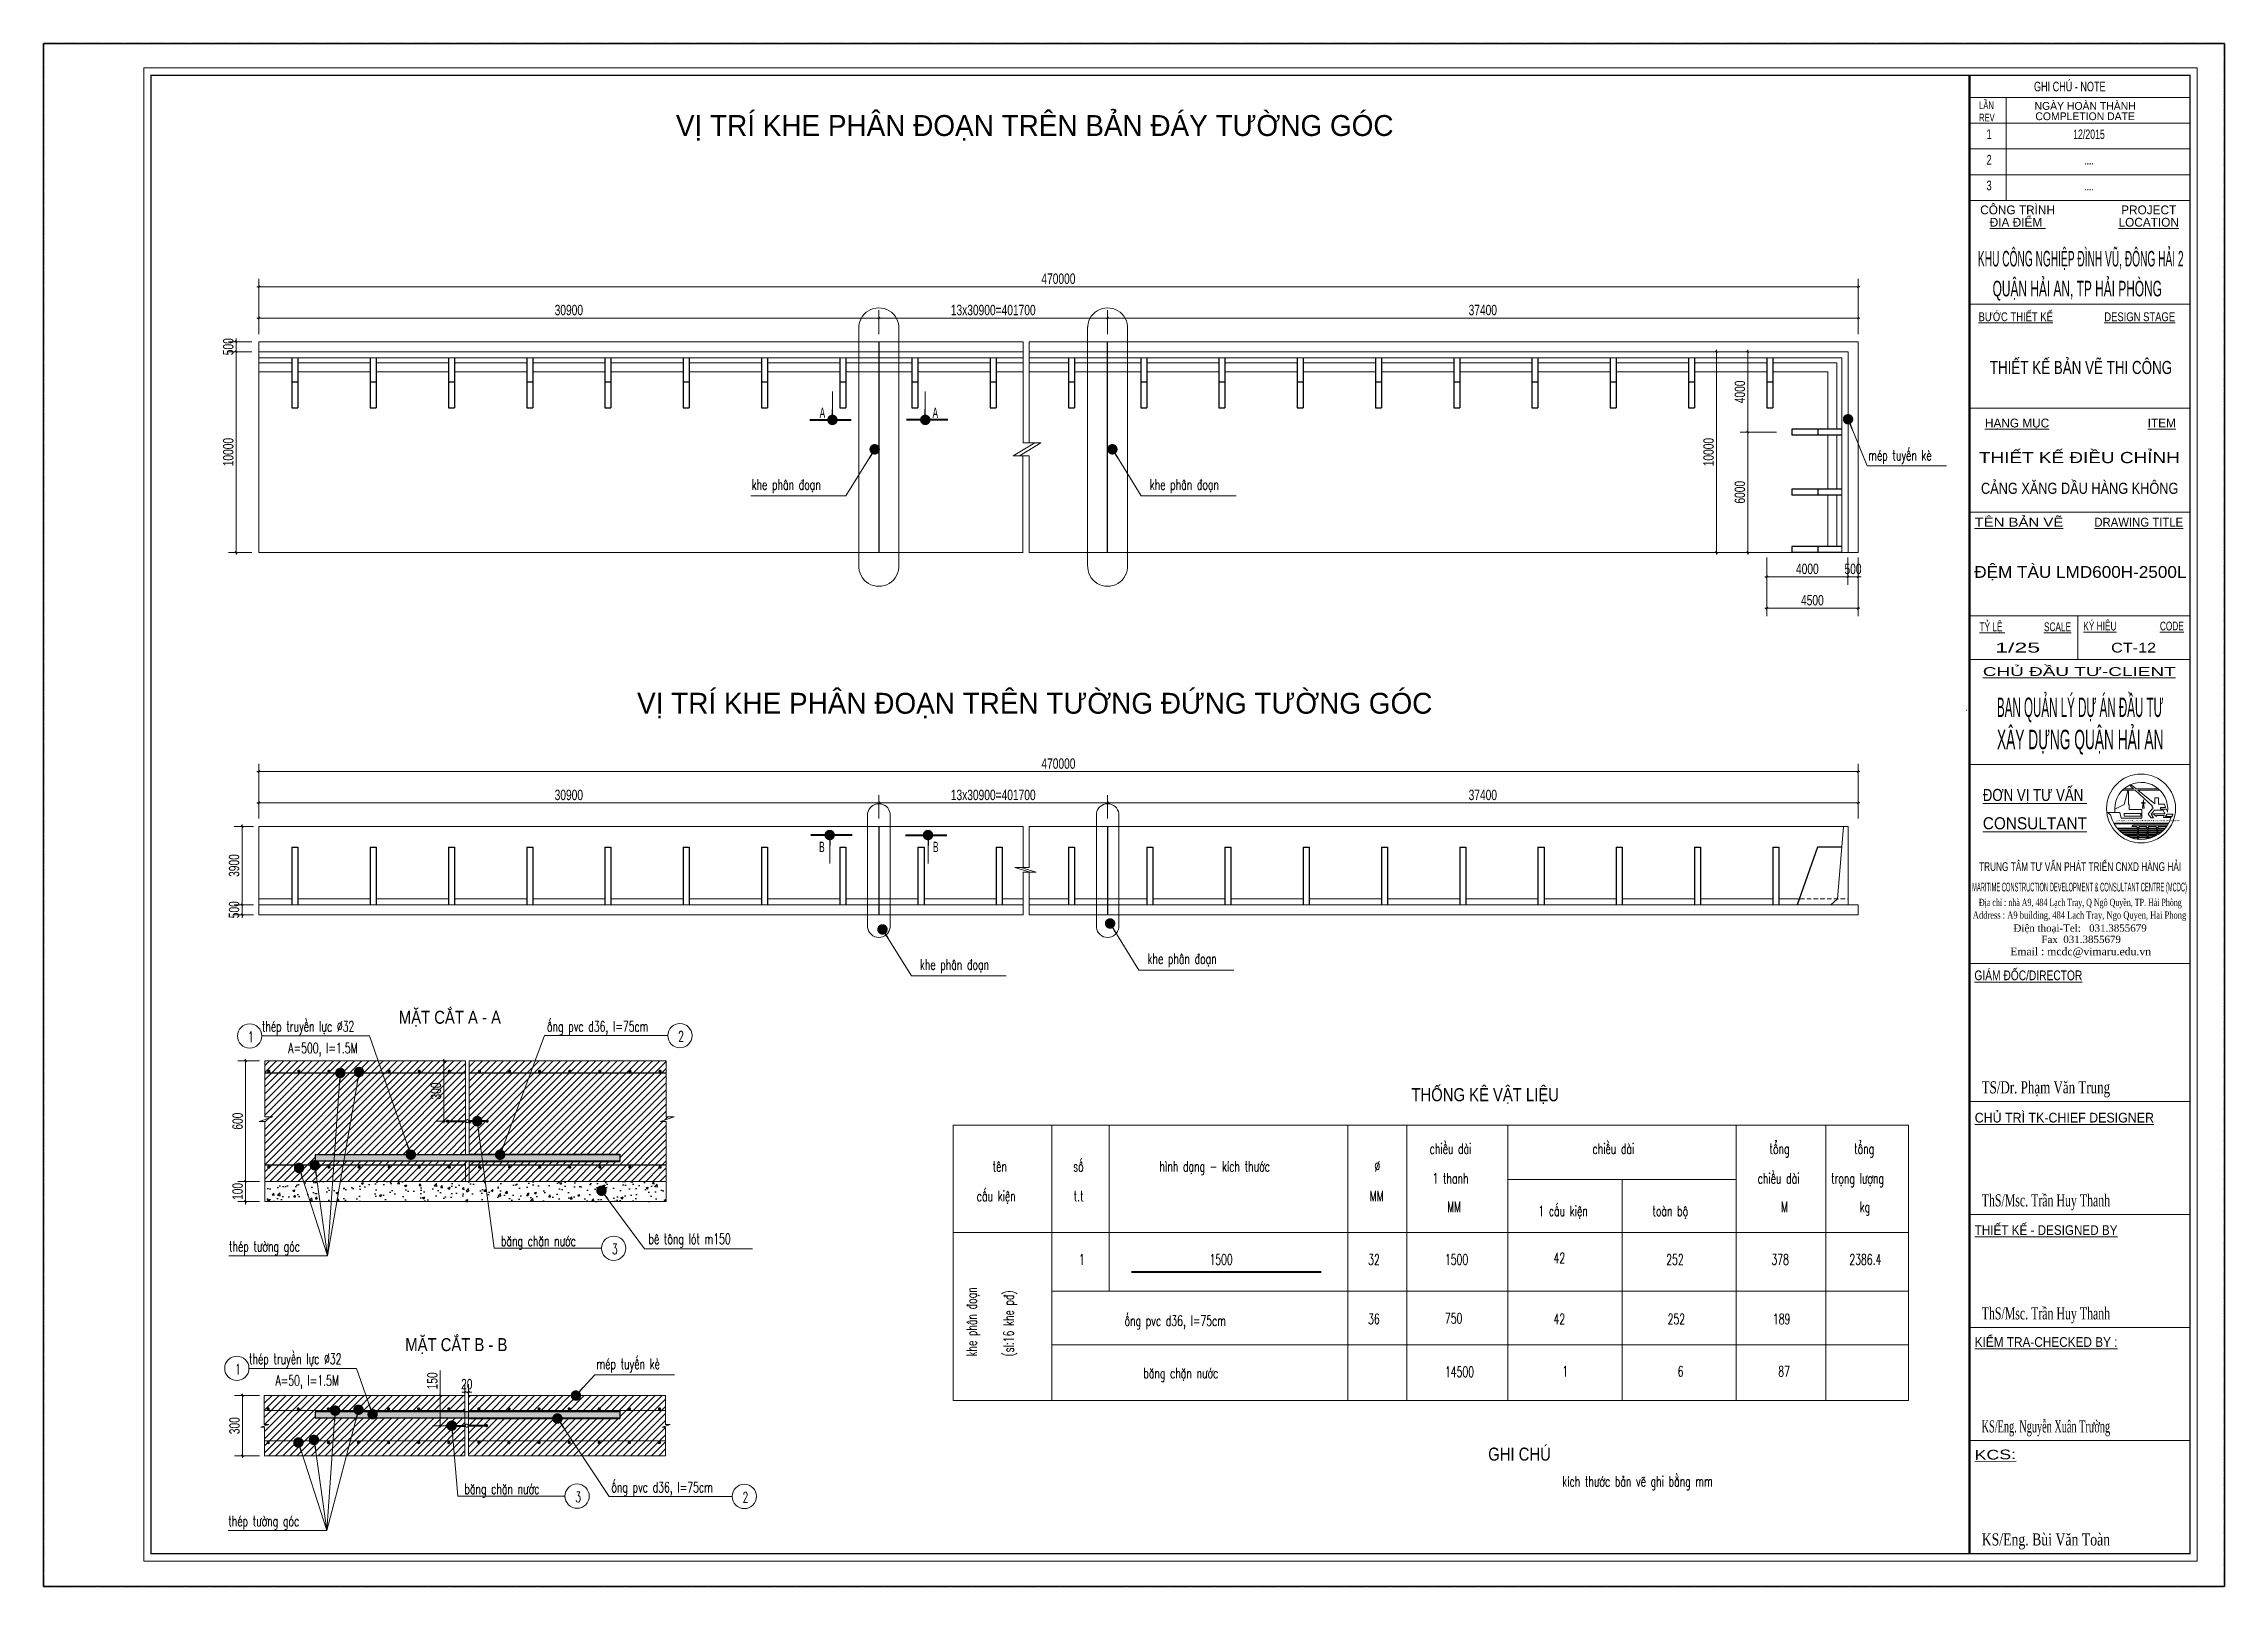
# Model space of a CAD drawing. Header units: millimetres. Extents: x -95488 to 835450, y -398213 to -214134.
# Drawn here: x 570328 to 679012, y -292409 to -215561 of the extents above; entities that cross this region are included whole.
import ezdxf
from ezdxf.enums import TextEntityAlignment as Align

# ---------------------------------------------------------------- set-up
doc = ezdxf.new("R2010")
doc.units = ezdxf.units.MM
doc.header["$MEASUREMENT"] = 0
doc.linetypes.add('HIDDEN', pattern=[0.375, 0.25, -0.125])
doc.layers.add('00 MV', color=3, linetype='Continuous', plot=False)
for name, color, linetype, lineweight in [('01 TEXT', 7, 'Continuous', 13), ('DIM', 177, 'Continuous', 20), ('MANH', 8, 'Continuous', 15), ('TEXT', 2, 'Continuous', 20), ('THAY', 7, 'Continuous', 25), ('THAY1', 9, 'Continuous', 20), ('THEPDAI', 3, 'Continuous', 30), ('THEPDOC', 1, 'Continuous', 40)]:
    doc.layers.add(name, color=color, linetype=linetype, lineweight=lineweight)
doc.layers.add('Hatch', color=250, linetype='Continuous')
doc.layers.add('Net vang', color=2, linetype='Continuous')
doc.styles.add('GHI_CHU', font='VHARIAL_0.TTF', dxfattribs={"width": 0.8})
doc.styles.add('khung ban ve - kien phat', font='VHBLACK_0.TTF', dxfattribs={"width": 0.6})
doc.styles.add('phuc', font='VNTIME.TTF', dxfattribs={"width": 0.9})
doc.styles.add('T3', font='VHARIALN_0.TTF', dxfattribs={"width": 0.65})
doc.styles.add('TBV', font='VHHELS_0.TTF', dxfattribs={"width": 0.9, "height": 320})
doc.styles.add('TCK', font='VHAVANB_0.TTF', dxfattribs={"width": 0.85, "height": 200})
doc.styles.add('THUONG', font='vnsimli.shx', dxfattribs={"width": 0.55})
doc.styles.add('TXTDIM', font='VNARIAL_0.TTF', dxfattribs={"width": 0.7})
doc.dimstyles.new('DIM 260', dxfattribs={"dimscale": 260, "dimtxt": 2, "dimasz": 0.3, "dimexe": 1.5, "dimexo": 0, "dimgap": 0.5, "dimtad": 1, "dimdec": 0, "dimzin": 12, "dimdsep": 46, "dimtxsty": 'TXTDIM', "dimblk": 'SLASH', "dimcen": 1.5, "dimclrd": 256, "dimclre": 256, "dimclrt": 2, "dimadec": 0, "dimazin": 0, "dimtfac": 1, "dimtdec": 0, "dimtix": 1, "dimtmove": 0, "dimatfit": 3, "dimldrblk": 'DOT', "dimfxl": 2, "dimtolj": 1, "dimtzin": 0, "dimlwd": 9, "dimlwe": 9, "dimarcsym": 1})

msp = doc.modelspace()

# ---------------------------------------------------------------- texts
at = {"layer": '01 TEXT', "color": 1, "style": 'khung ban ve - kien phat'}
for s, height, width, p, p2 in [('®Öm tµu lmd600h-2500l', 588.357, 0.906155, (666547.7, -242171.7), (677120, -242171.7)), ('1/25', 487.77, 1.458092, (667586.9, -245892.5), (669831, -245892.5)), ('ct-12', 487.77, 1.068383, (673367.4, -245892.5), (675611.6, -245892.5))]:
    msp.add_text(s, height=height, dxfattribs=dict(at, width=width)).set_placement(p, p2, align=Align.FIT)
at = {"layer": 'TEXT', "style": 'TBV'}
for s, p in [('vÞ trÝ khe ph©n ®o¹n trªn b¶n ®¸y t\xadêng gãc', (619723, -219639.8)), ('vÞ trÝ khe ph©n ®o¹n trªn t\xadêng ®øng t\xadêng gãc', (619723, -248418.9))]:
    msp.add_text(s, height=1040, dxfattribs=at).set_placement(p, align=Align.MIDDLE_CENTER)
at = {"layer": 'TEXT', "style": 'T3', "width": 0.7}
for s, p in [('a', (609141.3, -233948.4)), ('a', (614767.3, -233948.4)), ('b', (609112.8, -255575.3)), ('b', (614786.9, -255575.3))]:
    msp.add_text(s, height=520, dxfattribs=at).set_placement(p, align=Align.MIDDLE_CENTER)
at = {"layer": 'TEXT'}
for s, height, style, width, p in [('mÐp tuyÕn kÌ', 520, 'THUONG', 0.65, (661265.4, -236325)), ('khe ph©n ®o¹n', 520, 'THUONG', 0.65, (605615.2, -237779.6)), ('khe ph©n ®o¹n', 520, 'THUONG', 0.65, (625456.7, -237779.6)), ('khe ph©n ®o¹n', 520, 'THUONG', 0.65, (613999.7, -261694.5)), ('khe ph©n ®o¹n', 520, 'THUONG', 0.65, (625344, -261399.4)), ('mÆt c¾t a - a', 650, 'TCK', 0.85, (588031.1, -264385.4)), ('1', 520, 'THUONG', 0.65, (580509.6, -265292.6)), ('thÐp truyÒn lùc %%C32', 520, 'THUONG', 0.65, (581205.8, -264775.5)), ('èng pvc d36, l=75cm', 520, 'THUONG', 0.65, (595415.9, -264775.5)), ('2', 520, 'THUONG', 0.65, (601950.8, -265275.9)), ('A=500, l=1.5M', 520, 'THUONG', 0.65, (582525.1, -265854.4)), ('thèng kª vËt liÖu', 650, 'TCK', 0.85, (638497.7, -268241.2)), ('chiÒu dµi', 520, 'THUONG', 0.65, (639402.7, -270864.7)), ('chiÒu dµi', 520, 'THUONG', 0.65, (647519, -270864.7)), ('tæng', 520, 'THUONG', 0.65, (656344.2, -270864.7)), ('tæng', 520, 'THUONG', 0.65, (660561.4, -270864.7)), ('tªn', 520, 'THUONG', 0.65, (617625.5, -271743.7)), ('sè', 520, 'THUONG', 0.65, (621640.3, -271743.7)), ('h×nh d¹ng - kÝch th\xadíc', 520, 'THUONG', 0.65, (625940.2, -271743.7)), ('%%C', 520, 'THUONG', 0.65, (636647.2, -271743.7)), ('chiÒu dµi', 520, 'THUONG', 0.65, (655751.2, -272345.5)), ('cÊu kiÖn', 520, 'THUONG', 0.65, (616834.2, -273224.5)), ('t.t', 520, 'THUONG', 0.65, (621665.6, -273224.5)), ('MM', 520, 'THUONG', 0.65, (636416, -273224.5)), ('1 thanh', 520, 'THUONG', 0.65, (639548.7, -272345.5)), ('träng l\xadîng', 520, 'THUONG', 0.65, (659412.4, -272345.5)), ('MM', 520, 'THUONG', 0.65, (640278.4, -273761.6)), ('1 cÊu kiÖn', 520, 'THUONG', 0.65, (644823.3, -273967)), ('toµn bé', 520, 'THUONG', 0.65, (650507.7, -273967)), ('M', 520, 'THUONG', 0.65, (656915.6, -273761.6)), ('kg', 520, 'THUONG', 0.65, (660837.1, -273761.6)), ('b¨ng chÆn n\xadíc', 520, 'THUONG', 0.65, (593119.4, -275462.4)), ('bª t«ng lãt m150', 520, 'THUONG', 0.65, (600471.9, -275358.3)), ('thÐp t\xadêng gãc', 520, 'THUONG', 0.65, (579568.4, -275730.8)), ('3', 520, 'THUONG', 0.65, (598648.1, -275867.6)), ('1', 520, 'THUONG', 0.65, (621922.2, -276385.1)), ('1500', 520, 'THUONG', 0.65, (628431.4, -276385.1)), ('32', 520, 'THUONG', 0.65, (636337.8, -276385.1)), ('1500', 520, 'THUONG', 0.65, (640167.5, -276385.1)), ('42', 520, 'THUONG', 0.65, (645577.1, -276315.7)), ('252', 520, 'THUONG', 0.65, (651195.4, -276385.1)), ('378', 520, 'THUONG', 0.65, (656440.7, -276385.1)), ('2386.4', 520, 'THUONG', 0.65, (660322.1, -276385.1)), ('èng pvc d36, l=75cm', 520, 'THUONG', 0.65, (624198.8, -279431)), ('36', 520, 'THUONG', 0.65, (636337.8, -279346.6)), ('750', 520, 'THUONG', 0.65, (640167.5, -279317.5)), ('42', 520, 'THUONG', 0.65, (645577.1, -279351)), ('252', 520, 'THUONG', 0.65, (651266.8, -279351)), ('189', 520, 'THUONG', 0.65, (656512.1, -279351)), ('mÆt c¾t b - b', 650, 'TCK', 0.85, (588352.3, -280692)), ('1', 520, 'THUONG', 0.65, (579869.1, -281849.8)), ('thÐp truyÒn lùc %%C32', 520, 'THUONG', 0.65, (580565.3, -281332.7)), ('mÐp tuyÕn kÌ', 520, 'THUONG', 0.65, (597882.3, -281584.5)), ('14500', 520, 'THUONG', 0.65, (640167.5, -281982.6)), ('1', 520, 'THUONG', 0.65, (646016.5, -281955.1)), ('6', 520, 'THUONG', 0.65, (651764.8, -281955.1)), ('87', 520, 'THUONG', 0.65, (656778.4, -281955.1)), ('A=50, l=1.5M', 520, 'THUONG', 0.65, (581884.6, -282411.6)), ('b¨ng chÆn n\xadíc', 520, 'THUONG', 0.65, (625135.3, -282045.2)), ('ghi chó', 650, 'TCK', 0.85, (642322.9, -286146.5)), ('kÝch th\xadíc b¶n vÏ ghi b»ng mm', 520, 'THUONG', 0.65, (646013.1, -287439.5)), ('b¨ng chÆn n\xadíc', 520, 'THUONG', 0.65, (591299.4, -287811.1)), ('3', 520, 'THUONG', 0.65, (596828.1, -288216.3)), ('èng pvc d36, l=75cm', 520, 'THUONG', 0.65, (598624.5, -287730.4)), ('2', 520, 'THUONG', 0.65, (605159.5, -288230.8)), ('thÐp t\xadêng gãc', 520, 'THUONG', 0.65, (579532.5, -289410.7))]:
    msp.add_text(s, height=height, dxfattribs=dict(at, style=style, width=width)).set_placement(p)
at = {"layer": 'TEXT', "style": 'THUONG', "width": 0.65}
for s, p in [('khe ph©n ®o¹n', (616834.2, -280958)), ('(sl:16 khe p®)', (618679.3, -280958))]:
    msp.add_text(s, height=520, rotation=90, dxfattribs=at).set_placement(p)

# ---------------------------------------------------------------- blocks, each defined once
blk = doc.blocks.new('kk')
at = {"layer": '00 MV', "color": 3, "linetype": 'HIDDEN', "ltscale": 0.1}
blk.add_lwpolyline([(1792.07, -501.5), (2212.11, -501.5), (2212.11, -204.5), (1792.07, -204.5)], close=True, dxfattribs=at)
at = {"layer": '01 TEXT', "color": 7}
for p, q in [((2205.46, -214.88), (2163.03, -214.88)), ((2205.46, -219.83), (2163.03, -219.83)), ((2205.46, -224.78), (2163.03, -224.78)), ((2205.46, -229.73), (2163.03, -229.73)), ((2205.46, -234.68), (2163.03, -234.68)), ((2205.46, -254.68), (2163.03, -254.68)), ((2205.46, -274.68), (2163.03, -274.68)), ((2205.46, -294.68), (2163.03, -294.68)), ((2205.46, -314.68), (2163.03, -314.68)), ((2205.46, -323.06), (2163.03, -323.06)), ((2205.46, -343.27), (2163.03, -343.27)), ((2205.46, -381.62), (2163.03, -381.62)), ((2205.46, -408.16), (2163.02, -408.16)), ((2205.46, -429.92), (2163.02, -429.92)), ((2205.46, -451.68), (2163.02, -451.68)), ((2205.46, -473.45), (2163.02, -473.45))]:
    blk.add_line(p, q, dxfattribs=at)
at = {"layer": '01 TEXT', "linetype": 'Continuous'}
blk.add_lwpolyline([(1811.35, -496.62), (1811.35, -209.18), (2206.87, -209.18), (2206.87, -496.62)], close=True, dxfattribs=at)
at = {"layer": '01 TEXT', "color": 4, "const_width": 0.25}
blk.add_lwpolyline([(1812.76, -495.2), (1812.76, -210.6), (2205.46, -210.6), (2205.46, -495.2)], close=True, dxfattribs=at)
at = {"layer": '01 TEXT', "color": 7, "const_width": 0.424}
blk.add_lwpolyline([(2163.03, -210.6), (2163.03, -495.2)], dxfattribs=at)
at = {"layer": '01 TEXT', "color": 7}
for points in [[(2170.1, -214.88), (2170.1, -234.68)], [(2205.46, -274.68), (2163.03, -274.68)], [(2183.91, -314.68), (2183.91, -323.06)]]:
    blk.add_lwpolyline(points, dxfattribs=at)
at = {"layer": 'THAY1', "color": 0, "ltscale": 3}
for p, q in [((2192.46, -348.25), (2194.92, -348.25)), ((2192.74, -347.99), (2194.63, -347.99)), ((2193.49, -348.37), (2192.81, -350.96)), ((2193.63, -348.56), (2193.49, -348.37)), ((2193.63, -350.98), (2193.63, -348.56)), ((2194.21, -347.24), (2194.04, -347.44)), ((2194.63, -347.99), (2194.04, -347.44)), ((2195.14, -347.99), (2194.21, -347.24)), ((2198.28, -351.3), (2194.92, -348.25)), ((2195.14, -347.99), (2199.44, -347.99)), ((2195.46, -348.25), (2199.72, -348.25)), ((2198.73, -350.88), (2195.46, -348.25)), ((2191.95, -352.5), (2189.57, -352.51)), ((2190.17, -352.98), (2189.57, -352.51)), ((2192.81, -350.96), (2191, -351.88)), ((2192.23, -353.62), (2191.95, -352.5)), ((2192.81, -353.25), (2192.81, -352.73)), ((2192.81, -352.73), (2196.04, -352.73)), ((2193.78, -350.98), (2193.63, -350.98)), ((2193.78, -351.91), (2193.78, -350.98)), ((2193.78, -351.91), (2196.24, -351.91)), ((2196.04, -352.73), (2196.04, -353.25)), ((2196.1, -350.67), (2196.1, -350.65)), ((2196.1, -350.65), (2196.47, -350.65)), ((2196.44, -350.85), (2196.1, -350.67)), ((2196.24, -351.91), (2196.24, -353.62)), ((2196.36, -351.68), (2196.36, -351.45)), ((2196.36, -351.45), (2196.39, -351.45)), ((2196.64, -351.68), (2196.36, -351.68)), ((2196.36, -351.68), (2196.64, -351.68)), ((2196.39, -351.45), (2196.39, -351.22)), ((2196.39, -351.22), (2196.42, -351.22)), ((2196.42, -351.22), (2196.42, -350.96)), ((2196.42, -350.96), (2196.44, -350.96)), ((2196.44, -350.96), (2196.44, -350.85)), ((2196.47, -350.65), (2196.5, -350.11)), ((2196.5, -350.11), (2196.53, -350.65)), ((2196.9, -350.65), (2196.53, -350.65)), ((2196.56, -350.85), (2196.9, -350.67)), ((2196.56, -350.96), (2196.56, -350.85)), ((2196.59, -350.96), (2196.56, -350.96)), ((2196.59, -351.22), (2196.59, -350.96)), ((2196.61, -351.22), (2196.59, -351.22)), ((2196.61, -351.45), (2196.61, -351.22)), ((2196.64, -351.45), (2196.61, -351.45)), ((2196.64, -351.68), (2196.64, -351.45)), ((2196.9, -350.67), (2196.9, -350.65)), ((2197.45, -352.82), (2198.13, -351.87)), ((2197.99, -353.56), (2197.45, -352.82)), ((2198.02, -352.82), (2198.68, -352.05)), ((2198.45, -353.56), (2198.02, -352.82)), ((2198.13, -351.87), (2198.36, -351.87)), ((2198.19, -351.47), (2198.19, -351.33)), ((2198.19, -351.33), (2198.28, -351.33)), ((2198.36, -351.47), (2198.19, -351.47)), ((2198.28, -351.33), (2198.28, -351.3)), ((2200.65, -352.76), (2198.33, -352.76)), ((2198.33, -352.76), (2198.33, -352.79)), ((2198.33, -352.79), (2199.05, -353.3)), ((2198.36, -351.87), (2198.36, -351.47)), ((2198.68, -352.05), (2200.33, -352.05)), ((2199.45, -349.7), (2198.73, -349.7)), ((2198.73, -349.7), (2198.73, -350.88)), ((2199.45, -350.9), (2199.45, -349.7)), ((2200.56, -350.9), (2199.45, -350.9)), ((2199.79, -351.9), (2199.79, -351.53)), ((2199.79, -351.53), (2200.76, -351.53)), ((2200.94, -351.9), (2199.79, -351.9)), ((2200.33, -352.05), (2200.65, -352.76)), ((2200.76, -351.53), (2200.56, -350.9)), ((2200.76, -353.31), (2201.08, -352.82)), ((2201.15, -352.42), (2200.94, -351.9)), ((2201.08, -352.82), (2202.2, -352.82)), ((2202.2, -352.82), (2202.2, -353.02)), ((2201.38, -354.59), (2190.77, -354.59)), ((2190.83, -354.68), (2201.32, -354.68)), ((2195.39, -355.56), (2191.44, -355.56)), ((2195.39, -355.65), (2191.52, -355.65)), ((2195.39, -355.93), (2191.78, -355.93)), ((2195.39, -355.93), (2191.78, -355.93)), ((2195.39, -356.02), (2191.87, -356.02)), ((2195.39, -356.28), (2192.16, -356.28)), ((2196.24, -353.62), (2192.23, -353.62)), ((2195.39, -356.36), (2192.26, -356.36)), ((2195.39, -356.63), (2192.61, -356.63)), ((2195.39, -356.73), (2192.76, -356.73)), ((2195.39, -356.73), (2192.76, -356.73)), ((2196.04, -353.25), (2192.81, -353.25)), ((2195.39, -356.96), (2193.15, -356.96)), ((2194.52, -354.93), (2194.27, -355.19)), ((2194.27, -355.19), (2195.21, -355.19)), ((2201.17, -354.93), (2194.52, -354.93)), ((2195.21, -355.19), (2195.39, -355.39)), ((2195.39, -355.56), (2195.39, -355.39)), ((2195.39, -355.93), (2195.39, -355.65)), ((2195.39, -356.28), (2195.39, -356.02)), ((2195.39, -356.63), (2195.39, -356.36)), ((2195.39, -356.96), (2195.39, -356.73)), ((2195.55, -355.39), (2195.73, -355.19)), ((2195.55, -355.56), (2195.55, -355.39)), ((2197.24, -355.56), (2195.55, -355.56)), ((2195.55, -355.93), (2195.55, -355.65)), ((2197.24, -355.65), (2195.55, -355.65)), ((2197.24, -355.93), (2195.55, -355.93)), ((2197.24, -355.93), (2195.55, -355.93)), ((2195.55, -356.28), (2195.55, -356.02)), ((2197.24, -356.02), (2195.55, -356.02)), ((2197.24, -356.28), (2195.55, -356.28)), ((2195.55, -356.63), (2195.55, -356.36)), ((2197.24, -356.36), (2195.55, -356.36)), ((2197.24, -356.63), (2195.55, -356.63)), ((2195.55, -356.96), (2195.55, -356.73)), ((2197.24, -356.73), (2195.55, -356.73)), ((2197.24, -356.73), (2195.55, -356.73)), ((2197.24, -356.96), (2195.55, -356.96)), ((2197.07, -355.19), (2195.73, -355.19)), ((2197.24, -355.39), (2197.07, -355.19)), ((2197.24, -355.56), (2197.24, -355.39)), ((2197.24, -355.93), (2197.24, -355.65)), ((2197.24, -356.28), (2197.24, -356.02)), ((2197.24, -356.63), (2197.24, -356.36)), ((2197.24, -356.96), (2197.24, -356.73)), ((2197.42, -355.39), (2197.59, -355.19)), ((2197.42, -355.56), (2197.42, -355.39)), ((2199.11, -355.56), (2197.42, -355.56)), ((2197.42, -355.93), (2197.42, -355.65)), ((2199.11, -355.65), (2197.42, -355.65)), ((2200.37, -355.93), (2197.42, -355.93)), ((2199.11, -355.93), (2197.42, -355.93)), ((2197.42, -356.28), (2197.42, -356.02)), ((2199.11, -356.02), (2197.42, -356.02)), ((2199.11, -356.28), (2197.42, -356.28)), ((2197.42, -356.63), (2197.42, -356.36)), ((2199.11, -356.36), (2197.42, -356.36)), ((2199.11, -356.63), (2197.42, -356.63)), ((2197.42, -356.96), (2197.42, -356.73)), ((2199.11, -356.73), (2197.42, -356.73)), ((2199.11, -356.73), (2197.42, -356.73)), ((2199, -356.96), (2197.42, -356.96)), ((2198.93, -355.19), (2197.59, -355.19)), ((2197.99, -353.56), (2198.45, -353.56)), ((2199.11, -355.39), (2198.93, -355.19)), ((2199.05, -353.3), (2199.05, -353.1)), ((2199.05, -353.1), (2200.51, -353.1)), ((2199.11, -355.56), (2199.11, -355.39)), ((2199.11, -355.93), (2199.11, -355.65)), ((2199.11, -356.28), (2199.11, -356.02)), ((2199.11, -356.63), (2199.11, -356.36)), ((2199.11, -356.91), (2199.11, -356.73)), ((2199.28, -355.39), (2199.45, -355.19)), ((2199.28, -355.56), (2199.28, -355.39)), ((2200.71, -355.56), (2199.28, -355.56)), ((2199.28, -355.93), (2199.28, -355.65)), ((2200.63, -355.65), (2199.28, -355.65)), ((2199.28, -356.28), (2199.28, -356.02)), ((2200.28, -356.02), (2199.28, -356.02)), ((2200, -356.28), (2199.28, -356.28)), ((2199.28, -356.63), (2199.28, -356.36)), ((2199.89, -356.36), (2199.28, -356.36)), ((2199.54, -356.63), (2199.28, -356.63)), ((2199.28, -356.8), (2199.28, -356.73)), ((2199.39, -356.73), (2199.28, -356.73)), ((2201, -355.19), (2199.45, -355.19)), ((2200.51, -353.1), (2200.39, -353.48)), ((2200.39, -353.48), (2201.85, -353.48)), ((2202.08, -353.31), (2200.76, -353.31)), ((2202.2, -353.02), (2202.08, -353.02)), ((2202.08, -353.02), (2202.08, -353.31)), ((2195.39, -357.08), (2193.37, -357.08)), ((2195.39, -357.34), (2193.97, -357.34)), ((2195.39, -357.34), (2193.97, -357.34)), ((2195.39, -357.42), (2194.21, -357.42)), ((2195.39, -357.34), (2195.39, -357.08)), ((2195.39, -357.68), (2195.39, -357.42)), ((2195.55, -357.34), (2195.55, -357.08)), ((2197.24, -357.08), (2195.55, -357.08)), ((2197.24, -357.34), (2195.55, -357.34)), ((2197.24, -357.34), (2195.55, -357.34)), ((2195.55, -357.7), (2195.55, -357.42)), ((2197.24, -357.42), (2195.55, -357.42)), ((2197.24, -357.34), (2197.24, -357.08)), ((2197.24, -357.6), (2197.24, -357.42)), ((2197.42, -357.34), (2197.42, -357.08)), ((2198.78, -357.08), (2197.42, -357.08)), ((2198.19, -357.34), (2197.42, -357.34)), ((2197.42, -357.58), (2197.42, -357.42)), ((2197.94, -357.42), (2197.42, -357.42))]:
    blk.add_line(p, q, dxfattribs=at)
blk.add_circle((2196.06, -351.75), 6.64, dxfattribs=at)
for centre, radius, start, end in [((2196.09, -351.83), 5.1, 353.3199, 187.649), ((2196.08, -351.66), 6.05, 192.5837, 342.598)]:
    blk.add_arc(centre, radius, start, end, dxfattribs=at)
at = {"layer": '01 TEXT', "style": 'khung ban ve - kien phat', "width": 0.7}
for s, height, p in [('ghi chó - note', 1.8669, (2175.44, -213.69)), ('lÇn', 1.5, (2164.88, -217.09)), ('REV', 1.5, (2164.88, -219.48)), ('1', 1.87, (2166.31, -222.84)), ('2', 1.87, (2166.31, -227.79)), ('3', 1.87, (2166.31, -232.74))]:
    blk.add_text(s, height=height, dxfattribs=at).set_placement(p)
at = {"layer": '01 TEXT'}
for s, height, style, p in [('ngµy hoµn thµnh', 1.5, 'khung ban ve - kien phat', (2185.29, -217.24)), ('COMPLETION date', 1.5, 'khung ban ve - kien phat', (2185.29, -219.23)), ('c«ng tr×nh', 1.7, 'khung ban ve - kien phat', (2172.28, -237.36)), ('%%U®Þa ®iÓm ', 1.7, 'khung ban ve - kien phat', (2172.28, -239.74)), ('%%Ulocation', 1.7, 'khung ban ve - kien phat', (2197.54, -239.74)), ('project', 1.7, 'khung ban ve - kien phat', (2197.54, -237.36)), ('%%Uh¹ng môc', 1.7, 'khung ban ve - kien phat', (2172.18, -278.39)), ('%%Uitem', 1.7, 'khung ban ve - kien phat', (2200.05, -278.39)), ('§iÖn tho¹i-Tel:   031.3855679', 1.4, 'phuc', (2184.32, -375.47)), ('Fax  031.3855679', 1.4, 'phuc', (2184.52, -377.64)), ('Email : mcdc@vimaru.edu.vn', 1.4935, 'phuc', (2184.42, -380.02))]:
    blk.add_text(s, height=height, dxfattribs=dict(at, style=style)).set_placement(p, align=Align.CENTER)
at = {"layer": '01 TEXT', "style": 'khung ban ve - kien phat'}
for s, height, width, p in [('12/2015', 1.8, 0.7, (2186.03, -222.84)), ('....', 1.8, 0.7, (2186.03, -227.79)), ('....', 1.8, 0.7, (2186.03, -232.74)), ('%%Ub\xadíc thiÕt kÕ', 1.7, 0.8, (2171.92, -257.93)), ('%%Udesign stage', 1.7, 0.8, (2195.8, -257.93)), ('%%Utû lÖ ', 1.7, 0.7, (2167.37, -317.61)), ('%%Uscale', 1.7, 0.7, (2179.97, -317.61)), ('%%Uký hiÖu', 1.7, 0.7, (2188.13, -317.47)), ('%%Ucode', 1.7, 0.7, (2201.99, -317.47))]:
    blk.add_text(s, height=height, dxfattribs=dict(at, width=width)).set_placement(p, align=Align.CENTER)
at = {"layer": '01 TEXT'}
for s, height, style, width, p, p2 in [('khu c«ng nghiÖp ®×nh vò, ®«ng h¶i 2', 3, 'khung ban ve - kien phat', 0.418616, (2164.64, -247.4), (2204.25, -247.4)), ('quËn h¶i an, tp h¶i phßng ', 3, 'khung ban ve - kien phat', 0.482996, (2167.47, -253.16), (2200.72, -253.16)), ('thiÕt kÕ b¶n vÏ thi c«ng', 2.5122, 'khung ban ve - kien phat', 0.669286, (2166.93, -268.1), (2202.05, -268.1)), ('%%Utªn b¶n vÏ', 1.7, 'khung ban ve - kien phat', 1.090745, (2163.99, -297.48), (2181.08, -297.48)), ('%%Udrawing title', 1.7, 'khung ban ve - kien phat', 0.839148, (2187.07, -297.48), (2204.16, -297.48)), ('%%Uchñ ®Çu t\xad-client', 1.7, 'khung ban ve - kien phat', 1.401803, (2165.58, -326.24), (2202.72, -326.24)), ('ban qu¶n lý dù ¸n ®Çu t\xad', 3.75, 'khung ban ve - kien phat', 0.375811, (2168.31, -334.14), (2200.38, -334.14)), ('x©y dùng quËn h¶i an', 3.75, 'khung ban ve - kien phat', 0.440628, (2168.31, -340.34), (2200.38, -340.34)), ('%%U®¬n vÞ t\xad vÊn ', 2.3327, 'khung ban ve - kien phat', 0.700383, (2165.58, -350.31), (2185.64, -350.31)), ('%%Uconsultant', 2.3327, 'khung ban ve - kien phat', 0.817065, (2165.58, -355.76), (2185.64, -355.76)), ('trung t©m t\xad vÊn ph¸t triÓn cnxd hµng h¶i', 1.7, 'khung ban ve - kien phat', 0.59758, (2164.86, -363.79), (2203.78, -363.79)), ('MARITIME CONSTRUCTION DEVELOPMENT & CONSULTANT CENTRE (MCDC)', 1.7, 'khung ban ve - kien phat', 0.423497, (2163.53, -367.72), (2204.9, -367.72)), ('§Þa chØ : nhµ A9, 484 L¹ch Tray, Q Ng« QuyÒn, TP. H¶i Phßng', 1.4, 'phuc', 0.732291, (2164.83, -370.52), (2203.9, -370.52)), ('Address : A9 building, 484 Lach Tray, Ngo Quyen, Hai Phong', 1.4, 'phuc', 0.788828, (2163.65, -372.96), (2204.76, -372.96)), ('%%Ugi¸m ®èc/director', 1.8669, 'khung ban ve - kien phat', 0.69313, (2163.97, -384.8), (2184.74, -384.8)), ('TS/Dr. Ph¹m V¨n Trung', 2.3327, 'phuc', 0.729114, (2165.36, -406.59), (2190.1, -406.59)), ('%%Uchñ tr× tk-chief designer', 1.867, 'khung ban ve - kien phat', 0.853952, (2164.02, -412.2), (2198.55, -412.2)), ('ThS/Msc. TrÇn Huy Thanh', 2.3327, 'phuc', 0.670115, (2165.37, -428.35), (2190.1, -428.35)), ('%%UthiÕt kÕ - designed by', 1.867, 'khung ban ve - kien phat', 0.79244, (2164.02, -433.85), (2191.52, -433.85)), ('ThS/Msc. TrÇn Huy Thanh', 2.3327, 'phuc', 0.670115, (2165.37, -450.11), (2190.1, -450.11)), ('%%UkiÓm tra-checked by :', 1.867, 'khung ban ve - kien phat', 0.792516, (2164.02, -455.39), (2191.52, -455.39)), ('KS/Eng. NguyÔn Xu©n Tr\xadêng', 2.3327, 'phuc', 0.594563, (2165.36, -471.87), (2190.1, -471.87)), ('KS/Eng. Bïi V¨n Toµn', 2.3327, 'phuc', 0.790795, (2165.36, -493.63), (2190.1, -493.63))]:
    blk.add_text(s, height=height, dxfattribs=dict(at, style=style, width=width)).set_placement(p, p2, align=Align.FIT)
at = {"layer": '01 TEXT', "color": 1, "style": 'khung ban ve - kien phat'}
for s, width, p, p2 in [('thiÕt kÕ ®iÒu chØnh', 1.108959, (2164.83, -285.26), (2203.53, -285.26)), ('c¶ng x¨ng dÇu hµng kh«ng ', 0.718427, (2165.23, -291.18), (2203.93, -291.18))]:
    blk.add_text(s, height=2.1533, dxfattribs=dict(at, width=width)).set_placement(p, p2, align=Align.FIT)
at = {"layer": '01 TEXT', "style": 'khung ban ve - kien phat', "width": 1.184713}
blk.add_text('%%Ukcs:', height=1.867, rotation=1.0652, dxfattribs=at).set_placement((2164.02, -477.15), (2172, -477), align=Align.FIT)
at = {"layer": 'THAY1', "color": 0, "ltscale": 3, "style": 'GHI_CHU', "width": 0.8}
blk.add_text('maritime construction development and consultant center', height=0.252, dxfattribs=at).set_placement((2191.24, -354.24))
blk = doc.blocks.new('SLASH')
at = {"layer": 'DIM', "color": 16, "linetype": 'Continuous'}
for p, q in [((-1.2, 0), (1.2, 0)), ((-0.6, -0.6), (0.6, 0.6))]:
    blk.add_line(p, q, dxfattribs=at)
blk = doc.blocks.new('*D56')
at = {"layer": 'Defpoints', "color": 0}
for p in [(580713, -230408), (579927, -230908), (580713, -230908)]:
    blk.add_point(p, dxfattribs=at)
at = {"layer": 'DIM', "lineweight": 9}
for p, q in [((580713, -230408), (579537, -230408)), ((579927, -230330), (579927, -230252)), ((579927, -230408), (579927, -230908)), ((580713, -230908), (579537, -230908)), ((579927, -230986), (579927, -231064))]:
    blk.add_line(p, q, dxfattribs=at)
at = {"layer": 'DIM', "lineweight": 9, "xscale": 78, "yscale": 78, "zscale": 78}
for p, rotation in [((579927, -230408), 270), ((579927, -230908), 90)]:
    blk.add_blockref('SLASH', p, dxfattribs=dict(at, rotation=rotation))
at = {"layer": 'DIM', "color": 2, "insert": (579532, -230658), "char_height": 520, "attachment_point": 5, "rotation": 90, "style": 'TXTDIM'}
blk.add_mtext('\\A1;500', dxfattribs=at)
blk = doc.blocks.new('_Dot')
at = {"color": 0, "linetype": 'ByBlock', "lineweight": -2}
blk.add_line((-0.5, 0), (-1, 0), dxfattribs=at)
at = {"color": 0, "linetype": 'ByBlock', "const_width": 0.5}
blk.add_lwpolyline([(-0.25, 0, 1), (0.25, 0, 1)], format="xyb", close=True, dxfattribs=at)
blk = doc.blocks.new('*D57')
at = {"layer": 'Defpoints', "color": 0}
for p in [(580713, -230908), (579927, -240908), (580713, -240908)]:
    blk.add_point(p, dxfattribs=at)
at = {"layer": 'DIM', "lineweight": 9}
for p, q in [((580713, -230908), (579537, -230908)), ((579927, -230986), (579927, -240830)), ((580713, -240908), (579537, -240908))]:
    blk.add_line(p, q, dxfattribs=at)
at = {"layer": 'DIM', "lineweight": 9, "xscale": 78, "yscale": 78, "zscale": 78}
for p, rotation in [((579927, -230908), 90), ((579927, -240908), 270)]:
    blk.add_blockref('SLASH', p, dxfattribs=dict(at, rotation=rotation))
at = {"layer": 'DIM', "color": 2, "insert": (579532, -235908), "char_height": 520, "attachment_point": 5, "rotation": 90, "style": 'TXTDIM'}
blk.add_mtext('\\A1;10000', dxfattribs=at)
blk = doc.blocks.new('*D58')
at = {"layer": 'Defpoints', "color": 0}
for p in [(611954, -229230), (581054, -230032), (611954, -230032)]:
    blk.add_point(p, dxfattribs=at)
at = {"layer": 'DIM', "lineweight": 9}
for p, q in [((581054, -230032), (581054, -228840)), ((581132, -229230), (611876, -229230)), ((611954, -230032), (611954, -228840))]:
    blk.add_line(p, q, dxfattribs=at)
at = {"layer": 'DIM', "lineweight": 9, "xscale": 78, "yscale": 78, "zscale": 78, "rotation": 180}
blk.add_blockref('SLASH', (581054, -229230), dxfattribs=at)
at = {"layer": 'DIM', "lineweight": 9, "xscale": 78, "yscale": 78, "zscale": 78}
blk.add_blockref('SLASH', (611954, -229230), dxfattribs=at)
at = {"layer": 'DIM', "color": 2, "insert": (596504, -228834), "char_height": 520, "attachment_point": 5, "style": 'TXTDIM'}
blk.add_mtext('\\A1;30900', dxfattribs=at)
blk = doc.blocks.new('*D59')
at = {"layer": 'Defpoints', "color": 0}
for p in [(623354, -229230), (611954, -230032), (623354, -230032)]:
    blk.add_point(p, dxfattribs=at)
at = {"layer": 'DIM', "lineweight": 9}
for p, q in [((611954, -230032), (611954, -228840)), ((612032, -229230), (623276, -229230)), ((623354, -230032), (623354, -228840))]:
    blk.add_line(p, q, dxfattribs=at)
at = {"layer": 'DIM', "lineweight": 9, "xscale": 78, "yscale": 78, "zscale": 78, "rotation": 180}
blk.add_blockref('SLASH', (611954, -229230), dxfattribs=at)
at = {"layer": 'DIM', "lineweight": 9, "xscale": 78, "yscale": 78, "zscale": 78}
blk.add_blockref('SLASH', (623354, -229230), dxfattribs=at)
at = {"layer": 'DIM', "color": 2, "insert": (617654, -228834), "char_height": 520, "attachment_point": 5, "style": 'TXTDIM'}
blk.add_mtext('\\A1;13x30900=401700', dxfattribs=at)
blk = doc.blocks.new('*D60')
at = {"layer": 'Defpoints', "color": 0}
for p in [(660754, -229230), (623354, -230032), (660754, -230032)]:
    blk.add_point(p, dxfattribs=at)
at = {"layer": 'DIM', "lineweight": 9}
for p, q in [((623354, -230032), (623354, -228840)), ((623432, -229230), (660676, -229230)), ((660754, -230032), (660754, -228840))]:
    blk.add_line(p, q, dxfattribs=at)
at = {"layer": 'DIM', "lineweight": 9, "xscale": 78, "yscale": 78, "zscale": 78, "rotation": 180}
blk.add_blockref('SLASH', (623354, -229230), dxfattribs=at)
at = {"layer": 'DIM', "lineweight": 9, "xscale": 78, "yscale": 78, "zscale": 78}
blk.add_blockref('SLASH', (660754, -229230), dxfattribs=at)
at = {"layer": 'DIM', "color": 2, "insert": (642054, -228834), "char_height": 520, "attachment_point": 5, "style": 'TXTDIM'}
blk.add_mtext('\\A1;37400', dxfattribs=at)
blk = doc.blocks.new('*D61')
at = {"layer": 'Defpoints', "color": 0}
for p in [(656685, -230908), (655262, -234908), (656685, -234908)]:
    blk.add_point(p, dxfattribs=at)
at = {"layer": 'DIM', "lineweight": 9}
for p, q in [((656685, -230908), (654872, -230908)), ((655262, -230986), (655262, -234830)), ((656685, -234908), (654872, -234908))]:
    blk.add_line(p, q, dxfattribs=at)
at = {"layer": 'DIM', "lineweight": 9, "xscale": 78, "yscale": 78, "zscale": 78}
for p, rotation in [((655262, -230908), 90), ((655262, -234908), 270)]:
    blk.add_blockref('SLASH', p, dxfattribs=dict(at, rotation=rotation))
at = {"layer": 'DIM', "color": 2, "insert": (654867, -232908), "char_height": 520, "attachment_point": 5, "rotation": 90, "style": 'TXTDIM'}
blk.add_mtext('\\A1;4000', dxfattribs=at)
blk = doc.blocks.new('*D62')
at = {"layer": 'Defpoints', "color": 0}
for p in [(656685, -234908), (655262, -240908), (656685, -240908)]:
    blk.add_point(p, dxfattribs=at)
at = {"layer": 'DIM', "lineweight": 9}
for p, q in [((656685, -234908), (654872, -234908)), ((655262, -234986), (655262, -240830)), ((656685, -240908), (654872, -240908))]:
    blk.add_line(p, q, dxfattribs=at)
at = {"layer": 'DIM', "lineweight": 9, "xscale": 78, "yscale": 78, "zscale": 78}
for p, rotation in [((655262, -234908), 90), ((655262, -240908), 270)]:
    blk.add_blockref('SLASH', p, dxfattribs=dict(at, rotation=rotation))
at = {"layer": 'DIM', "color": 2, "insert": (654867, -237908), "char_height": 520, "attachment_point": 5, "rotation": 90, "style": 'TXTDIM'}
blk.add_mtext('\\A1;6000', dxfattribs=at)
blk = doc.blocks.new('*D63')
at = {"layer": 'Defpoints', "color": 0}
for p in [(656685, -230908), (653702, -240908), (656685, -240908)]:
    blk.add_point(p, dxfattribs=at)
at = {"layer": 'DIM', "lineweight": 9}
for p, q in [((656685, -230908), (653312, -230908)), ((653702, -230986), (653702, -240830)), ((656685, -240908), (653312, -240908))]:
    blk.add_line(p, q, dxfattribs=at)
at = {"layer": 'DIM', "lineweight": 9, "xscale": 78, "yscale": 78, "zscale": 78}
for p, rotation in [((653702, -230908), 90), ((653702, -240908), 270)]:
    blk.add_blockref('SLASH', p, dxfattribs=dict(at, rotation=rotation))
at = {"layer": 'DIM', "color": 2, "insert": (653307, -235908), "char_height": 520, "attachment_point": 5, "rotation": 90, "style": 'TXTDIM'}
blk.add_mtext('\\A1;10000', dxfattribs=at)
blk = doc.blocks.new('*D64')
at = {"layer": 'Defpoints', "color": 0}
for p in [(656204, -241159), (660254, -241159), (660254, -242124)]:
    blk.add_point(p, dxfattribs=at)
at = {"layer": 'DIM', "lineweight": 9}
for p, q in [((656204, -241159), (656204, -242514)), ((660254, -241159), (660254, -242514)), ((656282, -242124), (660176, -242124))]:
    blk.add_line(p, q, dxfattribs=at)
at = {"layer": 'DIM', "lineweight": 9, "xscale": 78, "yscale": 78, "zscale": 78, "rotation": 180}
blk.add_blockref('SLASH', (656204, -242124), dxfattribs=at)
at = {"layer": 'DIM', "lineweight": 9, "xscale": 78, "yscale": 78, "zscale": 78}
blk.add_blockref('SLASH', (660254, -242124), dxfattribs=at)
at = {"layer": 'DIM', "color": 2, "insert": (658229, -241729), "char_height": 520, "attachment_point": 5, "style": 'TXTDIM'}
blk.add_mtext('\\A1;4000', dxfattribs=at)
blk = doc.blocks.new('*D65')
at = {"layer": 'Defpoints', "color": 0}
for p in [(660254, -241159), (660754, -241159), (660754, -242124)]:
    blk.add_point(p, dxfattribs=at)
at = {"layer": 'DIM', "lineweight": 9}
for p, q in [((660254, -241159), (660254, -242514)), ((660754, -241159), (660754, -242514)), ((660176, -242124), (660098, -242124)), ((660254, -242124), (660754, -242124)), ((660832, -242124), (660910, -242124))]:
    blk.add_line(p, q, dxfattribs=at)
at = {"layer": 'DIM', "lineweight": 9, "xscale": 78, "yscale": 78, "zscale": 78}
blk.add_blockref('SLASH', (660254, -242124), dxfattribs=at)
at = {"layer": 'DIM', "lineweight": 9, "xscale": 78, "yscale": 78, "zscale": 78, "rotation": 180}
blk.add_blockref('SLASH', (660754, -242124), dxfattribs=at)
at = {"layer": 'DIM', "color": 2, "insert": (660504, -241729), "char_height": 520, "attachment_point": 5, "style": 'TXTDIM'}
blk.add_mtext('\\A1;500', dxfattribs=at)
blk = doc.blocks.new('*D66')
at = {"layer": 'Defpoints', "color": 0}
for p in [(656204, -241159), (660754, -241159), (660754, -243684)]:
    blk.add_point(p, dxfattribs=at)
at = {"layer": 'DIM', "lineweight": 9}
for p, q in [((656204, -241159), (656204, -244074)), ((660754, -241159), (660754, -244074)), ((656282, -243684), (660676, -243684))]:
    blk.add_line(p, q, dxfattribs=at)
at = {"layer": 'DIM', "lineweight": 9, "xscale": 78, "yscale": 78, "zscale": 78, "rotation": 180}
blk.add_blockref('SLASH', (656204, -243684), dxfattribs=at)
at = {"layer": 'DIM', "lineweight": 9, "xscale": 78, "yscale": 78, "zscale": 78}
blk.add_blockref('SLASH', (660754, -243684), dxfattribs=at)
at = {"layer": 'DIM', "color": 2, "insert": (658479, -243289), "char_height": 520, "attachment_point": 5, "style": 'TXTDIM'}
blk.add_mtext('\\A1;4500', dxfattribs=at)
blk = doc.blocks.new('*D67')
at = {"layer": 'Defpoints', "color": 0}
for p in [(580218, -258453), (580796, -258453), (580796, -258953)]:
    blk.add_point(p, dxfattribs=at)
at = {"layer": 'DIM', "lineweight": 9}
for p, q in [((580796, -258453), (579828, -258453)), ((580218, -258375), (580218, -258297)), ((580218, -258953), (580218, -258453)), ((580796, -258953), (579828, -258953)), ((580218, -259031), (580218, -259109))]:
    blk.add_line(p, q, dxfattribs=at)
at = {"layer": 'DIM', "lineweight": 9, "xscale": 78, "yscale": 78, "zscale": 78}
for p, rotation in [((580218, -258453), 270), ((580218, -258953), 90)]:
    blk.add_blockref('SLASH', p, dxfattribs=dict(at, rotation=rotation))
at = {"layer": 'DIM', "color": 2, "insert": (579822, -258703), "char_height": 520, "attachment_point": 5, "rotation": 90, "style": 'TXTDIM'}
blk.add_mtext('\\A1;500', dxfattribs=at)
blk = doc.blocks.new('*D68')
at = {"layer": 'Defpoints', "color": 0}
for p in [(580218, -254553), (580796, -254553), (580796, -258453)]:
    blk.add_point(p, dxfattribs=at)
at = {"layer": 'DIM', "lineweight": 9}
for p, q in [((580796, -254553), (579828, -254553)), ((580218, -258375), (580218, -254631)), ((580796, -258453), (579828, -258453))]:
    blk.add_line(p, q, dxfattribs=at)
at = {"layer": 'DIM', "lineweight": 9, "xscale": 78, "yscale": 78, "zscale": 78}
for p, rotation in [((580218, -254553), 90), ((580218, -258453), 270)]:
    blk.add_blockref('SLASH', p, dxfattribs=dict(at, rotation=rotation))
at = {"layer": 'DIM', "color": 2, "insert": (579822, -256503), "char_height": 520, "attachment_point": 5, "rotation": 90, "style": 'TXTDIM'}
blk.add_mtext('\\A1;3900', dxfattribs=at)
blk = doc.blocks.new('*D69')
at = {"layer": 'Defpoints', "color": 0}
for p in [(581054, -254160), (611954, -253383), (611954, -254160)]:
    blk.add_point(p, dxfattribs=at)
at = {"layer": 'DIM', "lineweight": 9}
for p, q in [((581054, -254160), (581054, -252993)), ((611954, -254160), (611954, -252993)), ((581132, -253383), (611876, -253383))]:
    blk.add_line(p, q, dxfattribs=at)
at = {"layer": 'DIM', "lineweight": 9, "xscale": 78, "yscale": 78, "zscale": 78, "rotation": 180}
blk.add_blockref('SLASH', (581054, -253383), dxfattribs=at)
at = {"layer": 'DIM', "lineweight": 9, "xscale": 78, "yscale": 78, "zscale": 78}
blk.add_blockref('SLASH', (611954, -253383), dxfattribs=at)
at = {"layer": 'DIM', "color": 2, "insert": (596504, -252988), "char_height": 520, "attachment_point": 5, "style": 'TXTDIM'}
blk.add_mtext('\\A1;30900', dxfattribs=at)
blk = doc.blocks.new('*D70')
at = {"layer": 'Defpoints', "color": 0}
for p in [(611954, -254160), (623354, -253383), (623354, -254160)]:
    blk.add_point(p, dxfattribs=at)
at = {"layer": 'DIM', "lineweight": 9}
for p, q in [((611954, -254160), (611954, -252993)), ((623354, -254160), (623354, -252993)), ((612032, -253383), (623276, -253383))]:
    blk.add_line(p, q, dxfattribs=at)
at = {"layer": 'DIM', "lineweight": 9, "xscale": 78, "yscale": 78, "zscale": 78, "rotation": 180}
blk.add_blockref('SLASH', (611954, -253383), dxfattribs=at)
at = {"layer": 'DIM', "lineweight": 9, "xscale": 78, "yscale": 78, "zscale": 78}
blk.add_blockref('SLASH', (623354, -253383), dxfattribs=at)
at = {"layer": 'DIM', "color": 2, "insert": (617654, -252988), "char_height": 520, "attachment_point": 5, "style": 'TXTDIM'}
blk.add_mtext('\\A1;13x30900=401700', dxfattribs=at)
blk = doc.blocks.new('*D71')
at = {"layer": 'Defpoints', "color": 0}
for p in [(623354, -254160), (660754, -253383), (660754, -254160)]:
    blk.add_point(p, dxfattribs=at)
at = {"layer": 'DIM', "lineweight": 9}
for p, q in [((623354, -254160), (623354, -252993)), ((660754, -254160), (660754, -252993)), ((623432, -253383), (660676, -253383))]:
    blk.add_line(p, q, dxfattribs=at)
at = {"layer": 'DIM', "lineweight": 9, "xscale": 78, "yscale": 78, "zscale": 78, "rotation": 180}
blk.add_blockref('SLASH', (623354, -253383), dxfattribs=at)
at = {"layer": 'DIM', "lineweight": 9, "xscale": 78, "yscale": 78, "zscale": 78}
blk.add_blockref('SLASH', (660754, -253383), dxfattribs=at)
at = {"layer": 'DIM', "color": 2, "insert": (642054, -252988), "char_height": 520, "attachment_point": 5, "style": 'TXTDIM'}
blk.add_mtext('\\A1;37400', dxfattribs=at)
blk = doc.blocks.new('*D72')
at = {"layer": 'Defpoints', "color": 0}
for p in [(660754, -227670), (581054, -230032), (660754, -230032)]:
    blk.add_point(p, dxfattribs=at)
at = {"layer": 'DIM', "lineweight": 9}
for p, q in [((581054, -230032), (581054, -227280)), ((581132, -227670), (660676, -227670)), ((660754, -230032), (660754, -227280))]:
    blk.add_line(p, q, dxfattribs=at)
at = {"layer": 'DIM', "lineweight": 9, "xscale": 78, "yscale": 78, "zscale": 78, "rotation": 180}
blk.add_blockref('SLASH', (581054, -227670), dxfattribs=at)
at = {"layer": 'DIM', "lineweight": 9, "xscale": 78, "yscale": 78, "zscale": 78}
blk.add_blockref('SLASH', (660754, -227670), dxfattribs=at)
at = {"layer": 'DIM', "color": 2, "insert": (620904, -227274), "char_height": 520, "attachment_point": 5, "style": 'TXTDIM'}
blk.add_mtext('\\A1;470000', dxfattribs=at)
blk = doc.blocks.new('*D73')
at = {"layer": 'Defpoints', "color": 0}
for p in [(660754, -251823), (581054, -254160), (660754, -254160)]:
    blk.add_point(p, dxfattribs=at)
at = {"layer": 'DIM', "lineweight": 9}
for p, q in [((581054, -254160), (581054, -251433)), ((581132, -251823), (660676, -251823)), ((660754, -254160), (660754, -251433))]:
    blk.add_line(p, q, dxfattribs=at)
at = {"layer": 'DIM', "lineweight": 9, "xscale": 78, "yscale": 78, "zscale": 78, "rotation": 180}
blk.add_blockref('SLASH', (581054, -251823), dxfattribs=at)
at = {"layer": 'DIM', "lineweight": 9, "xscale": 78, "yscale": 78, "zscale": 78}
blk.add_blockref('SLASH', (660754, -251823), dxfattribs=at)
at = {"layer": 'DIM', "color": 2, "insert": (620904, -251428), "char_height": 520, "attachment_point": 5, "style": 'TXTDIM'}
blk.add_mtext('\\A1;470000', dxfattribs=at)
blk = doc.blocks.new('*D74')
at = {"layer": 'Defpoints', "color": 0}
for p in [(581080, -266235), (580394, -272235), (581080, -272235)]:
    blk.add_point(p, dxfattribs=at)
at = {"layer": 'DIM', "lineweight": 9}
for p, q in [((581080, -266235), (580004, -266235)), ((580394, -266313), (580394, -272157)), ((581080, -272235), (580004, -272235))]:
    blk.add_line(p, q, dxfattribs=at)
at = {"layer": 'DIM', "lineweight": 9, "xscale": 78, "yscale": 78, "zscale": 78}
for p, rotation in [((580394, -266235), 90), ((580394, -272235), 270)]:
    blk.add_blockref('SLASH', p, dxfattribs=dict(at, rotation=rotation))
at = {"layer": 'DIM', "color": 2, "insert": (579998, -269235), "char_height": 520, "attachment_point": 5, "rotation": 90, "style": 'TXTDIM'}
blk.add_mtext('\\A1;600', dxfattribs=at)
blk = doc.blocks.new('*D75')
at = {"layer": 'Defpoints', "color": 0}
for p in [(581080, -272235), (580394, -273235), (581080, -273235)]:
    blk.add_point(p, dxfattribs=at)
at = {"layer": 'DIM', "lineweight": 9}
for p, q in [((581080, -272235), (580004, -272235)), ((580394, -272157), (580394, -272079)), ((580394, -272235), (580394, -273235)), ((581080, -273235), (580004, -273235)), ((580394, -273313), (580394, -273391))]:
    blk.add_line(p, q, dxfattribs=at)
at = {"layer": 'DIM', "lineweight": 9, "xscale": 78, "yscale": 78, "zscale": 78}
for p, rotation in [((580394, -272235), 270), ((580394, -273235), 90)]:
    blk.add_blockref('SLASH', p, dxfattribs=dict(at, rotation=rotation))
at = {"layer": 'DIM', "color": 2, "insert": (579998, -272735), "char_height": 520, "attachment_point": 5, "rotation": 90, "style": 'TXTDIM'}
blk.add_mtext('\\A1;100', dxfattribs=at)
blk = doc.blocks.new('*D76')
at = {"layer": 'Defpoints', "color": 0}
for p in [(581085, -282906), (580237, -285906), (581085, -285906)]:
    blk.add_point(p, dxfattribs=at)
at = {"layer": 'DIM', "lineweight": 9}
for p, q in [((581085, -282906), (579847, -282906)), ((580237, -282984), (580237, -285828)), ((581085, -285906), (579847, -285906))]:
    blk.add_line(p, q, dxfattribs=at)
at = {"layer": 'DIM', "lineweight": 9, "xscale": 78, "yscale": 78, "zscale": 78}
for p, rotation in [((580237, -282906), 90), ((580237, -285906), 270)]:
    blk.add_blockref('SLASH', p, dxfattribs=dict(at, rotation=rotation))
at = {"layer": 'DIM', "color": 2, "insert": (579842, -284406), "char_height": 520, "attachment_point": 5, "rotation": 90, "style": 'TXTDIM'}
blk.add_mtext('\\A1;300', dxfattribs=at)
blk = doc.blocks.new('*D77')
at = {"layer": 'Defpoints', "color": 0}
for p in [(591327, -282906), (591508, -282733), (591508, -282906)]:
    blk.add_point(p, dxfattribs=at)
at = {"layer": 'DIM', "lineweight": 9}
for p, q in [((591327, -282906), (591327, -282343)), ((591508, -282906), (591508, -282343)), ((591249, -282733), (591171, -282733)), ((591327, -282733), (591508, -282733)), ((591586, -282733), (591664, -282733))]:
    blk.add_line(p, q, dxfattribs=at)
at = {"layer": 'DIM', "lineweight": 9, "xscale": 78, "yscale": 78, "zscale": 78}
blk.add_blockref('SLASH', (591327, -282733), dxfattribs=at)
at = {"layer": 'DIM', "lineweight": 9, "xscale": 78, "yscale": 78, "zscale": 78, "rotation": 180}
blk.add_blockref('SLASH', (591508, -282733), dxfattribs=at)
at = {"layer": 'DIM', "color": 2, "insert": (591418, -282338), "char_height": 520, "attachment_point": 5, "style": 'TXTDIM'}
blk.add_mtext('\\A1;20', dxfattribs=at)
blk = doc.blocks.new('*D78')
at = {"layer": 'Defpoints', "color": 0}
for p in [(590700, -282906), (590097, -284406), (590764, -284406)]:
    blk.add_point(p, dxfattribs=at)
at = {"layer": 'DIM', "lineweight": 9}
for p, q in [((590097, -282906), (590097, -281658)), ((590700, -282906), (589707, -282906)), ((590097, -284328), (590097, -282984)), ((590764, -284406), (589707, -284406))]:
    blk.add_line(p, q, dxfattribs=at)
at = {"layer": 'DIM', "lineweight": 9, "xscale": 78, "yscale": 78, "zscale": 78}
for p, rotation in [((590097, -282906), 90), ((590097, -284406), 270)]:
    blk.add_blockref('SLASH', p, dxfattribs=dict(at, rotation=rotation))
at = {"layer": 'DIM', "color": 2, "insert": (589702, -282172), "char_height": 520, "attachment_point": 5, "rotation": 90, "style": 'TXTDIM'}
blk.add_mtext('\\A1;150', dxfattribs=at)
blk = doc.blocks.new('*D79')
at = {"layer": 'Defpoints', "color": 0}
for p in [(590849, -266235), (590279, -269235), (590849, -269235)]:
    blk.add_point(p, dxfattribs=at)
at = {"layer": 'DIM', "lineweight": 9}
for p, q in [((590849, -266235), (589889, -266235)), ((590279, -266313), (590279, -269157)), ((590849, -269235), (589889, -269235))]:
    blk.add_line(p, q, dxfattribs=at)
at = {"layer": 'DIM', "lineweight": 9, "xscale": 78, "yscale": 78, "zscale": 78}
for p, rotation in [((590279, -266235), 90), ((590279, -269235), 270)]:
    blk.add_blockref('SLASH', p, dxfattribs=dict(at, rotation=rotation))
at = {"layer": 'DIM', "color": 2, "insert": (589884, -267735), "char_height": 520, "attachment_point": 5, "rotation": 90, "style": 'TXTDIM'}
blk.add_mtext('\\A1;300', dxfattribs=at)

# ---------------------------------------------------------------- dimensions: what is measured, and where the dimension line sits
at = {"layer": 'DIM'}
for base, p1, p2, text, picture, middle in [((660754.3, -227669.6), (581054.3, -230032.2), (660754.3, -230032.2), '470000', '*D72', (620904.3, -227274.3)), ((660254.3, -242123.9), (656204.3, -241158.5), (660254.3, -241158.5), '4000', '*D64', (658229.3, -241728.5)), ((660754.3, -243683.9), (656204.3, -241158.5), (660754.3, -241158.5), '4500', '*D66', (658479.3, -243288.5)), ((660754.3, -251823.4), (581054.3, -254160.2), (660754.3, -254160.2), '470000', '*D73', (620904.3, -251428.1)), ((591508.5, -282733.5), (591326.8, -282905.8), (591508.5, -282905.8), '20', '*D77', (591417.7, -282338.2))]:
    dim = msp.add_linear_dim(base=base, p1=p1, p2=p2, text=text, dimstyle='DIM 260', dxfattribs=at)
    dim.commit()
    dim.dimension.update_dxf_attribs({"geometry": picture, "text_midpoint": middle})
for base, p1, p2, picture, middle in [((611954.3, -229229.6), (581054.3, -230032.2), (611954.3, -230032.2), '*D58', (596504.3, -228833.9)), ((611954.3, -253383.4), (581054.3, -254160.2), (611954.3, -254160.2), '*D69', (596504.3, -252987.7))]:
    dim = msp.add_linear_dim(base=base, p1=p1, p2=p2, dimstyle='DIM 260', dxfattribs=at)
    dim.commit()
    dim.dimension.update_dxf_attribs({"geometry": picture, "text_midpoint": middle})
for base, p1, p2, picture, middle in [((623354.3, -229229.6), (611954.3, -230032.2), (623354.3, -230032.2), '*D59', (617654.3, -228833.9)), ((623354.3, -253383.4), (611954.3, -254160.2), (623354.3, -254160.2), '*D70', (617654.3, -252987.7))]:
    dim = msp.add_linear_dim(base=base, p1=p1, p2=p2, text='13x30900=401700', dimstyle='DIM 260', override={"dimtmove": 1}, dxfattribs=at)
    dim.commit()
    dim.dimension.update_dxf_attribs({"geometry": picture, "text_midpoint": middle})
for base, p1, p2, picture, middle in [((660754.3, -229229.6), (623354.3, -230032.2), (660754.3, -230032.2), '*D60', (642054.3, -228833.9)), ((660754.3, -242123.9), (660254.3, -241158.5), (660754.3, -241158.5), '*D65', (660504.3, -241728.5)), ((660754.3, -253383.4), (623354.3, -254160.2), (660754.3, -254160.2), '*D71', (642054.3, -252987.7))]:
    dim = msp.add_linear_dim(base=base, p1=p1, p2=p2, dimstyle='DIM 260', override={"dimtmove": 1}, dxfattribs=at)
    dim.commit()
    dim.dimension.update_dxf_attribs({"geometry": picture, "text_midpoint": middle})
for base, p1, p2, picture, middle in [((579926.8, -230907.8), (580713.3, -230407.8), (580713.3, -230907.8), '*D56', (579531.5, -230657.8)), ((653701.9, -240907.8), (656685.5, -230907.8), (656685.5, -240907.8), '*D63', (653306.6, -235907.8)), ((655261.9, -234907.8), (656685.5, -230907.8), (656685.5, -234907.8), '*D61', (654866.6, -232907.8)), ((580217.7, -258452.9), (580796.4, -258952.9), (580796.4, -258452.9), '*D67', (579822.3, -258702.9))]:
    dim = msp.add_linear_dim(base=base, p1=p1, p2=p2, angle=90, dimstyle='DIM 260', dxfattribs=at)
    dim.commit()
    dim.dimension.update_dxf_attribs({"geometry": picture, "text_midpoint": middle})
for base, p1, p2, picture, middle in [((579926.8, -240907.8), (580713.3, -230907.8), (580713.3, -240907.8), '*D57', (579531.5, -235907.8)), ((655261.9, -240907.8), (656685.5, -234907.8), (656685.5, -240907.8), '*D62', (654866.6, -237907.8)), ((580217.7, -254552.9), (580796.4, -258452.9), (580796.4, -254552.9), '*D68', (579822, -256502.9))]:
    dim = msp.add_linear_dim(base=base, p1=p1, p2=p2, angle=90, dimstyle='DIM 260', override={"dimtmove": 1}, dxfattribs=at)
    dim.commit()
    dim.dimension.update_dxf_attribs({"geometry": picture, "text_midpoint": middle})
for base, p1, p2, text, picture, middle in [((580393.7, -272234.9), (581080.3, -266234.9), (581080.3, -272234.9), '600', '*D74', (579998.4, -269234.9)), ((590279.3, -269234.9), (590848.5, -266234.9), (590848.5, -269234.9), '300', '*D79', (589883.7, -267734.9)), ((580237.4, -285905.8), (581085.2, -282905.8), (581085.2, -285905.8), '300', '*D76', (579841.8, -284405.8))]:
    dim = msp.add_linear_dim(base=base, p1=p1, p2=p2, angle=90, text=text, dimstyle='DIM 260', dxfattribs=at)
    dim.commit()
    dim.dimension.update_dxf_attribs({"geometry": picture, "text_midpoint": middle})
dim = msp.add_linear_dim(base=(580393.7, -273234.9), p1=(581080.3, -272234.9), p2=(581080.3, -273234.9), angle=90, text='100', dimstyle='DIM 260', override={"dimtmove": 1}, dxfattribs=at)
dim.commit()
dim.dimension.update_dxf_attribs({"geometry": '*D75', "text_midpoint": (579998.4, -272734.9)})
dim = msp.add_linear_dim(base=(590096.8, -284405.8), p1=(590699.9, -282905.8), p2=(590764.4, -284405.8), angle=90, text='150', dimstyle='DIM 260', dxfattribs=at)
dim.commit()
dim.dimension.update_dxf_attribs({"geometry": '*D78', "text_midpoint": (590096.8, -282172), "dimtype": 160})

# ---------------------------------------------------------------- hatches: boundary and pattern name
at = {"layer": 'Hatch'}
h = msp.add_hatch(dxfattribs=at)
h.set_pattern_fill('ANSI31', color=256, scale=2000, style=0)
h.paths.add_polyline_path([(591356.1, -266834.9), (581356.1, -266834.9), (581356.1, -269013.6), (581745, -269013.6), (581358.5, -269150.8), (581356.7, -271434.9), (583856.1, -271434.9), (583856.1, -270907), (591356.1, -270907), (591356.1, -269234.9), (590500.6, -269234.9, -0.99752099), (590420.6, -269234.7, 0.00124104), (590420.6, -269234.9), (590500.6, -269234.9, 1.0024846), (590420.6, -269234.7), (590420.6, -269234.7, -1.00248517), (590500.6, -269234.9), (591356.1, -269234.9)])
h.paths.add_polyline_path([(591356.1, -271227), (583856.1, -271227), (583856.1, -271434.9), (591356.1, -271434.9)], flags=17)
h.paths.add_polyline_path([(591356.1, -271434.9), (581356.7, -271434.9), (581356.1, -272234.9), (591356.1, -272234.9)])
h.paths.add_polyline_path([(586008.8, -271526.1, -1), (586088.8, -271526.1, -1)], flags=16)
h.paths.add_polyline_path([(584508.8, -271526.1, -1), (584588.8, -271526.1, -1)], flags=16)
h.paths.add_polyline_path([(587508.8, -271526.1, -1), (587588.8, -271526.1, -1)], flags=16)
h.paths.add_polyline_path([(583088.8, -271526.1, -1), (583008.8, -271526.1, -1)], flags=16)
h.paths.add_polyline_path([(589008.8, -271526.1, -1), (589088.8, -271526.1, -1)], flags=16)
h.paths.add_polyline_path([(581588.8, -271526.1, -1), (581508.8, -271526.1, -1)], flags=16)
h.paths.add_polyline_path([(590508.8, -271526.1, -1), (590588.8, -271526.1, -1)], flags=16)
h.paths.add_polyline_path([(591356.1, -266234.9), (581356.1, -266234.9), (581356.1, -266834.9), (591356.1, -266834.9)])
h.paths.add_polyline_path([(587588.8, -266748.7, -1), (587508.8, -266748.7, -1)], flags=16)
h.paths.add_polyline_path([(586088.8, -266748.7, -1), (586008.8, -266748.7, -1)], flags=16)
h.paths.add_polyline_path([(589008.8, -266748.7, -1), (589088.8, -266748.7, -1)], flags=16)
h.paths.add_polyline_path([(584588.8, -266748.7, -1), (584508.8, -266748.7, -1)], flags=16)
h.paths.add_polyline_path([(590508.8, -266748.7, -1), (590588.8, -266748.7, -1)], flags=16)
h.paths.add_polyline_path([(583088.8, -266748.7, -1), (583008.8, -266748.7, -1)], flags=16)
h.paths.add_polyline_path([(581588.8, -266748.7, -1), (581508.8, -266748.7, -1)], flags=16)
h.paths.add_polyline_path([(601356.1, -266234.9), (591537.7, -266234.9), (591537.7, -266834.9), (601356.1, -266834.9)])
h.paths.add_polyline_path([(593588.8, -266748.7, -1), (593508.8, -266748.7, -1)], flags=16)
h.paths.add_polyline_path([(592088.8, -266748.7, -1), (592008.8, -266748.7, -1)], flags=16)
h.paths.add_polyline_path([(595008.8, -266748.7, -1), (595088.8, -266748.7, -1)], flags=16)
h.paths.add_polyline_path([(596508.8, -266748.7, -1), (596588.8, -266748.7, -1)], flags=16)
h.paths.add_polyline_path([(598008.8, -266748.7, -1), (598088.8, -266748.7, -1)], flags=16)
h.paths.add_polyline_path([(599508.8, -266748.7, -1), (599588.8, -266748.7, -1)], flags=16)
h.paths.add_polyline_path([(601008.8, -266748.7, -1), (601088.8, -266748.7, -1)], flags=16)
h.paths.add_polyline_path([(601356.1, -266834.9), (591537.7, -266834.9), (591537.7, -269234.9), (592390.4, -269234.9, -0.00124104), (592390.4, -269234.7, 0.00124104), (592390.4, -269234.9), (592470.4, -269234.9, 0.00124104), (592470.4, -269234.7, -0.99752099), (592390.4, -269234.9), (591537.7, -269234.9), (591537.7, -270887.6), (599037.7, -270887.6), (599037.7, -271227), (591356.1, -271227), (591356.1, -272234.9), (591537.7, -272234.9), (591537.7, -271434.9), (601356.7, -271434.9), (601358.4, -269253), (601070.8, -269253), (601745, -269013.6), (601356.1, -269013.6)])
h.paths.add_polyline_path([(601356.7, -271434.9), (591537.7, -271434.9), (591537.7, -272234.9), (601356.1, -272234.9)], flags=17)
h.paths.add_polyline_path([(595008.8, -271526.1, -1), (595088.8, -271526.1, -1)], flags=16)
h.paths.add_polyline_path([(593508.8, -271526.1, -1), (593588.8, -271526.1, -1)], flags=16)
h.paths.add_polyline_path([(596508.8, -271526.1, -1), (596588.8, -271526.1, -1)], flags=16)
h.paths.add_polyline_path([(592088.8, -271526.1, -1), (592008.8, -271526.1, -1)], flags=16)
h.paths.add_polyline_path([(598008.8, -271526.1, -1), (598088.8, -271526.1, -1)], flags=16)
h.paths.add_polyline_path([(599508.8, -271526.1, -1), (599588.8, -271526.1, -1)], flags=16)
h.paths.add_polyline_path([(601008.8, -271526.1, -1), (601088.8, -271526.1, -1)], flags=16)
h = msp.add_hatch(dxfattribs=at)
h.set_pattern_fill('AR-SAND', color=256, scale=60, style=0)
h.set_pattern_definition([(37.5, (0, 0), (-3.779601, 115.609426), [0, -91.2, 0, -102, 0, -97.5]), (7.5, (0, 0), (106.186602, 169.328764), [0, -49.2, 0, -82.2, 0, -31.5]), (327.5, (-73.8, 0), (186.848512, 0.339543), [0, -30, 0, -108, 0, -141]), (317.5, (-73.8, 0), (180.367596, 52.660534), [0, -15, 0, -70.8, 0, -81])])
h.paths.add_polyline_path([(599037.7, -270907), (583856.1, -270907), (583856.1, -271227), (599037.7, -271227)])
h = msp.add_hatch(dxfattribs=at)
h.set_pattern_fill('AR-CONC', color=256, scale=150, style=0)
h.set_pattern_definition([(50, (0, 0), (1075.8903, -94.1282), [112.5, -1237.5]), (355, (0, 0), (-208.127, 1128.2882), [90, -990]), (100.4514, (89.7, -7.8), (867.764, 1034.1593), [95.6103, -1051.7132]), (46.1842, (0, 300), (1600.8616, -248.2785), [168.75, -1856.25]), (96.6356, (133.4, 279.3), (1401.994, 1461.1768), [143.4154, -1577.5695]), (351.1842, (0, 300), (1401.993, 1461.178), [135, -1485]), (21, (150, 225), (895.3606, -603.9283), [112.5, -1237.5]), (326, (150, 225), (364.973, 1087.725), [90, -990]), (71.4514, (224.6, 174.7), (1260.334, 483.7957), [95.6103, -1051.7132]), (37.5, (0, 0), (18.23978, 499.34078), [0, -978, 0, -1005, 0, -993.75]), (7.5, (0, 0), (394.6043, 591.61757), [0, -573, 0, -955.5, 0, -378.75]), (327.5, (-334.5, 0), (800.73365, -33.8323), [0, -375, 0, -1170, 0, -1552.5]), (317.5, (-484.5, 0), (874.77925, 150.1575), [0, -487.5, 0, -777, 0, -1102.5])])
h.paths.add_polyline_path([(601356.1, -272234.9), (581356.1, -272234.9), (581356.1, -273234.9), (601356.1, -273234.9)])
h = msp.add_hatch(dxfattribs=at)
h.set_pattern_fill('ANSI31', color=256, scale=2000, style=0)
h.set_pattern_definition([(45, (0, -5835.24), (-176.7767, 176.7767), [])])
h.paths.add_polyline_path([(583856.1, -283655.8), (581326.8, -283655.8), (581326.8, -284345), (581548.6, -284345), (581327.9, -284417.2), (581327.9, -285155.8), (591326.8, -285155.8), (591326.8, -284405.8), (590471.4, -284405.8, -0.99752099), (590391.4, -284405.6, 0.00124104), (590391.4, -284405.8), (590471.4, -284405.8, 1.0024846), (590391.4, -284405.6), (590391.4, -284405.6, -1.00248517), (590471.4, -284405.8), (591326.8, -284405.8), (591326.8, -284027), (583856.1, -284027)])
h.paths.add_polyline_path([(591326.8, -282905.8), (581326.8, -282905.8), (581326.8, -283655.8), (591326.8, -283655.8)])
h.paths.add_polyline_path([(583059.5, -283569.6, -1), (582979.5, -283569.6, -1)], flags=16)
h.paths.add_polyline_path([(584559.5, -283569.6, -1), (584479.5, -283569.6, -1)], flags=16)
h.paths.add_polyline_path([(581559.5, -283569.6, -1), (581479.5, -283569.6, -1)], flags=16)
h.paths.add_polyline_path([(585979.5, -283569.6, -1), (586059.5, -283569.6, -1)], flags=16)
h.paths.add_polyline_path([(587479.5, -283569.6, -1), (587559.5, -283569.6, -1)], flags=16)
h.paths.add_polyline_path([(588979.5, -283569.6, -1), (589059.5, -283569.6, -1)], flags=16)
h.paths.add_polyline_path([(590479.5, -283569.6, -1), (590559.5, -283569.6, -1)], flags=16)
h.paths.add_polyline_path([(591326.8, -285155.8), (581327.9, -285155.8), (581327.9, -285905.8), (591326.8, -285905.8)])
h.paths.add_polyline_path([(584480.6, -285246.4, -1), (584560.6, -285246.4, -1)], flags=16)
h.paths.add_polyline_path([(582980.6, -285246.4, -1), (583060.6, -285246.4, -1)], flags=16)
h.paths.add_polyline_path([(585980.6, -285246.4, -1), (586060.6, -285246.4, -1)], flags=16)
h.paths.add_polyline_path([(581560.6, -285246.4, -1), (581480.6, -285246.4, -1)], flags=16)
h.paths.add_polyline_path([(587480.6, -285246.4, -1), (587560.6, -285246.4, -1)], flags=16)
h.paths.add_polyline_path([(588980.6, -285246.4, -1), (589060.6, -285246.4, -1)], flags=16)
h.paths.add_polyline_path([(590480.6, -285246.4, -1), (590560.6, -285246.4, -1)], flags=16)
h.paths.add_polyline_path([(601327.9, -285155.8), (591508.5, -285155.8), (591508.5, -285905.8), (601327.9, -285905.8)])
h.paths.add_polyline_path([(591980.6, -285246.4, -1), (592060.6, -285246.4, -1)], flags=16)
h.paths.add_polyline_path([(593480.6, -285246.4, -1), (593560.6, -285246.4, -1)], flags=16)
h.paths.add_polyline_path([(594980.6, -285246.4, -1), (595060.6, -285246.4, -1)], flags=16)
h.paths.add_polyline_path([(596480.6, -285246.4, -1), (596560.6, -285246.4, -1)], flags=16)
h.paths.add_polyline_path([(597980.6, -285246.4, -1), (598060.6, -285246.4, -1)], flags=16)
h.paths.add_polyline_path([(599480.6, -285246.4, -1), (599560.6, -285246.4, -1)], flags=16)
h.paths.add_polyline_path([(600980.6, -285246.4, -1), (601060.6, -285246.4, -1)], flags=16)
h.paths.add_polyline_path([(601327.9, -284472.2), (601159.9, -284472.2), (601548.6, -284345), (601326.8, -284345), (601326.8, -283655.8), (591508.5, -283655.8), (591508.5, -283707), (599037.7, -283707), (599037.7, -284027), (591508.5, -284027), (591508.5, -284405.8), (592361.2, -284405.8, -0.00124104), (592361.2, -284405.6, 0.00124104), (592361.2, -284405.8), (592441.2, -284405.8, 0.00124104), (592441.2, -284405.6, -0.99752099), (592361.2, -284405.8), (591508.5, -284405.8), (591508.5, -285155.8), (601327.9, -285155.8)])
h.paths.add_polyline_path([(601326.8, -282905.8), (591508.5, -282905.8), (591508.5, -283655.8), (601326.8, -283655.8)])
h.paths.add_polyline_path([(592059.5, -283569.6, -1), (591979.5, -283569.6, -1)], flags=16)
h.paths.add_polyline_path([(593559.5, -283569.6, -1), (593479.5, -283569.6, -1)], flags=16)
h.paths.add_polyline_path([(594979.5, -283569.6, -1), (595059.5, -283569.6, -1)], flags=16)
h.paths.add_polyline_path([(596479.5, -283569.6, -1), (596559.5, -283569.6, -1)], flags=16)
h.paths.add_polyline_path([(597979.5, -283569.6, -1), (598059.5, -283569.6, -1)], flags=16)
h.paths.add_polyline_path([(599479.5, -283569.6, -1), (599559.5, -283569.6, -1)], flags=16)
h.paths.add_polyline_path([(600979.5, -283569.6, -1), (601059.5, -283569.6, -1)], flags=16)
h = msp.add_hatch(dxfattribs=at)
h.set_pattern_fill('AR-SAND', color=256, scale=60, style=0)
h.set_pattern_definition([(37.5, (0, -12800.01), (-3.779601, 115.609426), [0, -91.2, 0, -102, 0, -97.5]), (7.5, (0, -12800), (106.186602, 169.328764), [0, -49.2, 0, -82.2, 0, -31.5]), (327.5, (-73.8, -12800.01), (186.848512, 0.339543), [0, -30, 0, -108, 0, -141]), (317.5, (-73.8, -12800), (180.367596, 52.660534), [0, -15, 0, -70.8, 0, -81])])
h.paths.add_polyline_path([(599037.7, -284027), (599037.7, -283707), (583856.1, -283707), (583856.1, -284027)])

# ---------------------------------------------------------------- linework, layer by layer
at = {"color": 4}
msp.add_open_spline([(666137, -248763.5), (666146.8, -248763.5), (666156.5, -248763.5), (666166.3, -248763.5)], degree=3, dxfattribs=at)
at = {"layer": 'DIM'}
for p, q in [((610959.2, -229664.1), (610959.2, -241540.7)), ((612949.4, -229664.1), (612949.4, -241540.7)), ((622359.2, -229664.1), (622359.2, -241540.7)), ((624349.4, -229664.1), (624349.4, -241540.7)), ((611395.9, -253891), (611395.9, -259589.8)), ((612512.7, -253891), (612512.7, -259589.8)), ((622795.9, -253891), (622795.9, -259589.8)), ((623912.7, -253891), (623912.7, -259589.8)), ((620579.3, -269428.6), (620579.3, -283151.3)), ((623440.1, -269428.6), (623440.1, -277706.6)), ((635329.7, -269428.6), (635329.7, -283151.3)), ((638268.6, -269428.6), (638268.6, -283151.3)), ((643307.5, -269428.6), (643307.5, -283151.3)), ((654686.9, -269428.6), (654686.9, -283151.3)), ((663272.7, -269428.6), (659145.1, -269428.6)), ((663272.7, -269428.6), (663272.7, -283151.3)), ((643307.5, -272143.6), (654686.9, -272143.6)), ((648997.2, -272143.6), (648997.2, -283151.3)), ((615655, -274774.2), (663272.7, -274774.2)), ((620579.3, -277706.6), (663272.7, -277706.6)), ((620579.3, -280371.7), (663272.7, -280371.7)), ((663272.7, -283151.3), (659145.1, -283151.3))]:
    msp.add_line(p, q, dxfattribs=at)
msp.add_lwpolyline([(615655, -269428.6), (659145.1, -269428.6), (659145.1, -283151.3), (615655, -283151.3)], close=True, dxfattribs=at)
for centre in [(580598, -264991.4), (602039.2, -264974.7), (598736.5, -275566.4), (579957.5, -281548.6), (596916.5, -287915.1), (605247.8, -287929.6)]:
    msp.add_circle(centre, 605.5, dxfattribs=at)
for centre, radius, start, end in [((611954.3, -229719.5), 996.6, 356.812027, 183.187973), ((623354.3, -229719.5), 996.6, 356.812027, 183.187973), ((611954.3, -241596.1), 996.6, 176.812027, 3.187973), ((623354.3, -241596.1), 996.6, 176.812027, 3.187973), ((611954.3, -253985.1), 562.6, 7.043889, 172.956111), ((623354.3, -253985.1), 562.6, 7.043889, 172.956111), ((611954.3, -259520.8), 562.6, 187.043889, 352.956111), ((623354.3, -259520.8), 562.6, 187.043889, 352.956111)]:
    msp.add_arc(centre, radius, start, end, dxfattribs=at)
at = {"layer": 'Net vang'}
msp.add_lwpolyline([(570327.8, -215561.2), (679012.3, -215561.2), (679012.3, -292408.9), (570327.8, -292408.9)], close=True, dxfattribs=at)
at = {"layer": 'THAY'}
for p, q in [((611954.3, -230407.8), (611954.3, -240907.8)), ((623354.3, -240907.8), (623354.3, -230407.8)), ((611954.3, -254552.9), (611954.3, -258952.9)), ((623354.3, -254552.9), (623354.3, -258952.9))]:
    msp.add_line(p, q, dxfattribs=at)
at = {"layer": 'THAY', "color": 1}
for p, q in [((582704.3, -231207.8), (582704.3, -233707.8)), ((583004.3, -231207.8), (583004.3, -233707.8)), ((586604.3, -231207.8), (586604.3, -233707.8)), ((586904.3, -231207.8), (586904.3, -233707.8)), ((590504.3, -231207.8), (590504.3, -233707.8)), ((590804.3, -231207.8), (590804.3, -233707.8)), ((594404.3, -231207.8), (594404.3, -233707.8)), ((594704.3, -231207.8), (594704.3, -233707.8)), ((598304.3, -231207.8), (598304.3, -233707.8)), ((598604.3, -231207.8), (598604.3, -233707.8)), ((602204.3, -231207.8), (602204.3, -233707.8)), ((602504.3, -231207.8), (602504.3, -233707.8)), ((606104.3, -231207.8), (606104.3, -233707.8)), ((606404.3, -231207.8), (606404.3, -233707.8)), ((610004.3, -231207.8), (610004.3, -233707.8)), ((610304.3, -231207.8), (610304.3, -233707.8)), ((613604.3, -231207.8), (613604.3, -233707.8)), ((613904.3, -231207.8), (613904.3, -233707.8)), ((617504.3, -231207.8), (617504.3, -233707.8)), ((617804.3, -231207.8), (617804.3, -233707.8)), ((621404.3, -231207.8), (621404.3, -233707.8)), ((621704.3, -231207.8), (621704.3, -233707.8)), ((625004.3, -231207.8), (625004.3, -233707.8)), ((625304.3, -231207.8), (625304.3, -233707.8)), ((628904.3, -231207.8), (628904.3, -233707.8)), ((629204.3, -231207.8), (629204.3, -233707.8)), ((632804.3, -231207.8), (632804.3, -233707.8)), ((633104.3, -231207.8), (633104.3, -233707.8)), ((636704.3, -231207.8), (636704.3, -233707.8)), ((637004.3, -231207.8), (637004.3, -233707.8)), ((640604.3, -231207.8), (640604.3, -233707.8)), ((640904.3, -231207.8), (640904.3, -233707.8)), ((644504.3, -231207.8), (644504.3, -233707.8)), ((644804.3, -231207.8), (644804.3, -233707.8)), ((648404.3, -231207.8), (648404.3, -233707.8)), ((648704.3, -231207.8), (648704.3, -233707.8)), ((652304.3, -231207.8), (652304.3, -233707.8)), ((652604.3, -231207.8), (652604.3, -233707.8)), ((656204.3, -231207.8), (656204.3, -233707.8)), ((656504.3, -231207.8), (656504.3, -233707.8)), ((582704.3, -232407.8), (583004.3, -232407.8)), ((586604.3, -232407.8), (586904.3, -232407.8)), ((590504.3, -232407.8), (590804.3, -232407.8)), ((594404.3, -232407.8), (594704.3, -232407.8)), ((598304.3, -232407.8), (598604.3, -232407.8)), ((602204.3, -232407.8), (602504.3, -232407.8)), ((606104.3, -232407.8), (606404.3, -232407.8)), ((610004.3, -232407.8), (610304.3, -232407.8)), ((613604.3, -232407.8), (613904.3, -232407.8)), ((617504.3, -232407.8), (617804.3, -232407.8)), ((621404.3, -232407.8), (621704.3, -232407.8)), ((625004.3, -232407.8), (625304.3, -232407.8)), ((628904.3, -232407.8), (629204.3, -232407.8)), ((632804.3, -232407.8), (633104.3, -232407.8)), ((636704.3, -232407.8), (637004.3, -232407.8)), ((640604.3, -232407.8), (640904.3, -232407.8)), ((644504.3, -232407.8), (644804.3, -232407.8)), ((648404.3, -232407.8), (648704.3, -232407.8)), ((652304.3, -232407.8), (652604.3, -232407.8)), ((656204.3, -232407.8), (656504.3, -232407.8)), ((582704.3, -233707.8), (583004.3, -233707.8)), ((586604.3, -233707.8), (586904.3, -233707.8)), ((590504.3, -233707.8), (590804.3, -233707.8)), ((594404.3, -233707.8), (594704.3, -233707.8)), ((598304.3, -233707.8), (598604.3, -233707.8)), ((602204.3, -233707.8), (602504.3, -233707.8)), ((606104.3, -233707.8), (606404.3, -233707.8)), ((610004.3, -233707.8), (610304.3, -233707.8)), ((613604.3, -233707.8), (613904.3, -233707.8)), ((617504.3, -233707.8), (617804.3, -233707.8)), ((621404.3, -233707.8), (621704.3, -233707.8)), ((625004.3, -233707.8), (625304.3, -233707.8)), ((628904.3, -233707.8), (629204.3, -233707.8)), ((632804.3, -233707.8), (633104.3, -233707.8)), ((636704.3, -233707.8), (637004.3, -233707.8)), ((640604.3, -233707.8), (640904.3, -233707.8)), ((644504.3, -233707.8), (644804.3, -233707.8)), ((648404.3, -233707.8), (648704.3, -233707.8)), ((652304.3, -233707.8), (652604.3, -233707.8)), ((656204.3, -233707.8), (656504.3, -233707.8)), ((659954.3, -234757.8), (657454.3, -234757.8)), ((657454.3, -234757.8), (657454.3, -235057.8)), ((658754.3, -234757.8), (658754.3, -235057.8)), ((659954.3, -235057.8), (657454.3, -235057.8)), ((659954.3, -237757.8), (657454.3, -237757.8)), ((657454.3, -237757.8), (657454.3, -238057.8)), ((658754.3, -237757.8), (658754.3, -238057.8)), ((659954.3, -238057.8), (657454.3, -238057.8)), ((659954.3, -240607.8), (657454.3, -240607.8)), ((657454.3, -240607.8), (657454.3, -240907.8)), ((659954.3, -240907.8), (657454.3, -240907.8)), ((658754.3, -240607.8), (658754.3, -240907.8)), ((582704.3, -255592.9), (582704.3, -258452.9)), ((582704.3, -255592.9), (583004.3, -255592.9)), ((583004.3, -255592.9), (583004.3, -258452.9)), ((586604.3, -255592.9), (586604.3, -258452.9)), ((586604.3, -255592.9), (586904.3, -255592.9)), ((586904.3, -255592.9), (586904.3, -258452.9)), ((590504.3, -255592.9), (590504.3, -258452.9)), ((590504.3, -255592.9), (590804.3, -255592.9)), ((590804.3, -255592.9), (590804.3, -258452.9)), ((594404.3, -255592.9), (594404.3, -258452.9)), ((594404.3, -255592.9), (594704.3, -255592.9)), ((594704.3, -255592.9), (594704.3, -258452.9)), ((598304.3, -255592.9), (598304.3, -258452.9)), ((598304.3, -255592.9), (598604.3, -255592.9)), ((598604.3, -255592.9), (598604.3, -258452.9)), ((602204.3, -255592.9), (602204.3, -258452.9)), ((602204.3, -255592.9), (602504.3, -255592.9)), ((602504.3, -255592.9), (602504.3, -258452.9)), ((606104.3, -255592.9), (606104.3, -258452.9)), ((606104.3, -255592.9), (606404.3, -255592.9)), ((606404.3, -255592.9), (606404.3, -258452.9)), ((610004.3, -255592.9), (610004.3, -258452.9)), ((610004.3, -255592.9), (610304.3, -255592.9)), ((610304.3, -255592.9), (610304.3, -258452.9)), ((613904.3, -255592.9), (613904.3, -258452.9)), ((613904.3, -255592.9), (614204.3, -255592.9)), ((614204.3, -255592.9), (614204.3, -258452.9)), ((617804.3, -255592.9), (617804.3, -258452.9)), ((617804.3, -255592.9), (618104.3, -255592.9)), ((618104.3, -255592.9), (618104.3, -258452.9)), ((621404.3, -255592.9), (621404.3, -258452.9)), ((621404.3, -255592.9), (621704.3, -255592.9)), ((621704.3, -255592.9), (621704.3, -258452.9)), ((625304.3, -255592.9), (625304.3, -258452.9)), ((625304.3, -255592.9), (625604.3, -255592.9)), ((625604.3, -255592.9), (625604.3, -258452.9)), ((629204.3, -255592.9), (629204.3, -258452.9)), ((629204.3, -255592.9), (629504.3, -255592.9)), ((629504.3, -255592.9), (629504.3, -258452.9)), ((633104.3, -255592.9), (633104.3, -258452.9)), ((633104.3, -255592.9), (633404.3, -255592.9)), ((633404.3, -255592.9), (633404.3, -258452.9)), ((637004.3, -255592.9), (637004.3, -258452.9)), ((637004.3, -255592.9), (637304.3, -255592.9)), ((637304.3, -255592.9), (637304.3, -258452.9)), ((640904.3, -255592.9), (640904.3, -258452.9)), ((640904.3, -255592.9), (641204.3, -255592.9)), ((641204.3, -255592.9), (641204.3, -258452.9)), ((644804.3, -255592.9), (644804.3, -258452.9)), ((644804.3, -255592.9), (645104.3, -255592.9)), ((645104.3, -255592.9), (645104.3, -258452.9)), ((648704.3, -255592.9), (648704.3, -258452.9)), ((648704.3, -255592.9), (649004.3, -255592.9)), ((649004.3, -255592.9), (649004.3, -258452.9)), ((652604.3, -255592.9), (652604.3, -258452.9)), ((652604.3, -255592.9), (652904.3, -255592.9)), ((652904.3, -255592.9), (652904.3, -258452.9)), ((656504.3, -255592.9), (656504.3, -258452.9)), ((656504.3, -255592.9), (656804.3, -255592.9)), ((656804.3, -255592.9), (656804.3, -258452.9)), ((658742, -255583), (657722.5, -258452.9)), ((659942, -255583), (658742, -255583))]:
    msp.add_line(p, q, dxfattribs=at)
at = {"layer": 'THAY', "color": 2}
for p, q in [((599037.7, -270907), (583856.1, -270907)), ((583856.1, -270907), (583856.1, -271227)), ((599037.7, -271227), (583856.1, -271227)), ((599037.7, -283707), (583856.1, -283707)), ((583856.1, -283707), (583856.1, -284027)), ((599037.7, -284027), (583856.1, -284027))]:
    msp.add_line(p, q, dxfattribs=at)
at = {"layer": 'THAY', "color": 5}
for p, q in [((591537.7, -270887.6), (599037.7, -270887.6)), ((591537.7, -271247.6), (599037.7, -271247.6)), ((599037.7, -270887.6), (599037.7, -271247.6)), ((591537.7, -283687.6), (599037.7, -283687.6)), ((591537.7, -284047.6), (599037.7, -284047.6)), ((599037.7, -283687.6), (599037.7, -284047.6))]:
    msp.add_line(p, q, dxfattribs=at)
at = {"layer": 'THAY1'}
for p, q in [((581054.3, -230407.8), (619141.4, -230407.8)), ((581054.3, -230407.8), (581054.3, -240907.8)), ((619141.4, -230407.8), (619141.4, -235450.1)), ((619443.3, -230407.8), (623354.3, -230407.8)), ((619443.3, -230407.8), (619443.3, -235450.1)), ((623354.3, -230407.8), (660754.3, -230407.8)), ((660754.3, -230407.8), (660754.3, -240907.8)), ((581054.3, -230907.8), (619141.4, -230907.8)), ((581054.3, -231207.8), (619141.4, -231207.8)), ((581054.3, -231207.8), (582854.3, -231207.8)), ((581054.3, -231467.8), (582704.3, -231467.8)), ((583004.3, -231467.8), (586604.3, -231467.8)), ((586904.3, -231467.8), (590504.3, -231467.8)), ((590804.3, -231467.8), (594404.3, -231467.8)), ((594704.3, -231467.8), (598304.3, -231467.8)), ((598604.3, -231467.8), (602204.3, -231467.8)), ((602504.3, -231467.8), (606104.3, -231467.8)), ((606404.3, -231467.8), (610004.3, -231467.8)), ((610304.3, -231467.8), (613604.3, -231467.8)), ((613904.3, -231467.8), (617504.3, -231467.8)), ((617804.3, -231467.8), (619141.4, -231467.8)), ((619443.3, -230907.8), (623354.3, -230907.8)), ((619443.3, -231207.8), (623354.3, -231207.8)), ((619443.3, -231467.8), (621404.3, -231467.8)), ((621704.3, -231467.8), (623354.3, -231467.8)), ((623354.3, -230907.8), (660254.3, -230907.8)), ((623354.3, -231207.8), (659954.3, -231207.8)), ((623354.3, -231467.8), (625004.3, -231467.8)), ((625304.3, -231467.8), (628904.3, -231467.8)), ((629204.3, -231467.8), (632804.3, -231467.8)), ((633104.3, -231467.8), (636704.3, -231467.8)), ((637004.3, -231467.8), (640604.3, -231467.8)), ((640904.3, -231467.8), (644504.3, -231467.8)), ((644804.3, -231467.8), (648404.3, -231467.8)), ((648704.3, -231467.8), (652304.3, -231467.8)), ((652604.3, -231467.8), (656204.3, -231467.8)), ((656504.3, -231467.8), (659694.3, -231467.8)), ((659694.3, -231467.8), (659694.3, -234757.8)), ((659954.3, -231207.8), (659954.3, -235057.8)), ((660254.3, -230907.8), (660254.3, -240907.8)), ((581054.3, -231907.8), (582704.3, -231907.8)), ((583004.3, -231907.8), (586604.3, -231907.8)), ((586904.3, -231907.8), (590504.3, -231907.8)), ((590804.3, -231907.8), (594404.3, -231907.8)), ((594704.3, -231907.8), (598304.3, -231907.8)), ((598604.3, -231907.8), (602204.3, -231907.8)), ((602504.3, -231907.8), (606104.3, -231907.8)), ((606404.3, -231907.8), (610004.3, -231907.8)), ((610304.3, -231907.8), (613604.3, -231907.8)), ((613904.3, -231907.8), (617504.3, -231907.8)), ((617804.3, -231907.8), (619141.4, -231907.8)), ((619443.3, -231907.8), (621404.3, -231907.8)), ((621704.3, -231907.8), (623354.3, -231907.8)), ((623354.3, -231907.8), (625004.3, -231907.8)), ((625304.3, -231907.8), (628904.3, -231907.8)), ((629204.3, -231907.8), (632804.3, -231907.8)), ((633104.3, -231907.8), (636704.3, -231907.8)), ((637004.3, -231907.8), (640604.3, -231907.8)), ((640904.3, -231907.8), (644504.3, -231907.8)), ((644804.3, -231907.8), (648404.3, -231907.8)), ((648704.3, -231907.8), (652304.3, -231907.8)), ((652604.3, -231907.8), (656204.3, -231907.8)), ((656504.3, -231907.8), (659254.3, -231907.8)), ((659254.3, -231907.8), (659254.3, -234757.8)), ((660254.3, -234757.8), (660254.3, -235057.8)), ((619726.9, -235450.1), (618655.8, -236095.7)), ((620028.8, -235450.1), (618957.7, -236095.7)), ((619141.4, -235450.1), (619726.9, -235450.1)), ((619443.3, -235450.1), (620028.8, -235450.1)), ((659254.3, -235057.8), (659254.3, -237757.8)), ((659694.3, -235057.8), (659694.3, -237757.8)), ((659954.3, -235057.8), (659954.3, -240907.8)), ((618655.8, -236095.7), (619135.9, -236095.7)), ((618957.7, -236095.7), (619437.8, -236095.7)), ((619135.9, -236095.7), (619135.9, -240907.8)), ((619437.8, -236095.7), (619437.8, -240907.8)), ((659254.3, -238057.8), (659254.3, -240607.8)), ((659694.3, -238057.8), (659694.3, -240607.8)), ((581054.3, -240907.8), (619141.4, -240907.8)), ((619443.3, -240907.8), (623354.3, -240907.8)), ((623354.3, -240907.8), (660754.3, -240907.8)), ((581054.3, -254552.9), (619141.4, -254552.9)), ((581054.3, -254552.9), (581054.3, -258952.9)), ((619141.4, -254552.9), (619141.4, -256597.2)), ((619443.3, -254552.9), (623354.3, -254552.9)), ((619443.3, -254552.9), (619443.3, -256597.2)), ((623354.3, -254552.9), (660254.3, -254552.9)), ((660025.4, -254552.9), (659733.9, -258152.9)), ((660254.3, -258452.9), (660254.3, -254552.9)), ((619141.4, -256597.2), (618728.9, -256597.2)), ((618728.9, -256597.2), (619487.2, -256830.2)), ((619443.3, -256597.2), (619030.8, -256597.2)), ((619030.8, -256597.2), (619789.1, -256830.2)), ((619487.2, -256830.2), (619138.8, -256830.2)), ((619138.8, -256830.2), (619138.8, -258952.9)), ((619789.1, -256830.2), (619440.7, -256830.2)), ((619440.7, -256830.2), (619440.7, -258952.9)), ((581054.3, -258152.9), (582704.3, -258152.9)), ((581054.3, -258452.9), (619141.4, -258452.9)), ((583004.3, -258152.9), (586604.3, -258152.9)), ((586904.3, -258152.9), (590504.3, -258152.9)), ((590804.3, -258152.9), (594404.3, -258152.9)), ((594704.3, -258152.9), (598304.3, -258152.9)), ((598604.3, -258152.9), (602204.3, -258152.9)), ((602504.3, -258152.9), (606104.3, -258152.9)), ((606404.3, -258152.9), (610004.3, -258152.9)), ((610304.3, -258152.9), (613904.3, -258152.9)), ((614204.3, -258152.9), (617804.3, -258152.9)), ((618104.3, -258152.9), (619141.4, -258152.9)), ((619443.3, -258152.9), (621404.3, -258152.9)), ((619443.3, -258452.9), (623354.3, -258452.9)), ((621704.3, -258152.9), (623354.3, -258152.9)), ((623354.3, -258152.9), (625304.3, -258152.9)), ((623354.3, -258452.9), (660754.3, -258452.9)), ((625604.3, -258152.9), (629204.3, -258152.9)), ((629504.3, -258152.9), (633104.3, -258152.9)), ((633404.3, -258152.9), (637004.3, -258152.9)), ((637304.3, -258152.9), (640904.3, -258152.9)), ((641204.3, -258152.9), (644804.3, -258152.9)), ((645104.3, -258152.9), (648704.3, -258152.9)), ((649004.3, -258152.9), (652604.3, -258152.9)), ((652904.3, -258152.9), (656504.3, -258152.9)), ((656804.3, -258152.9), (657861.5, -258152.9)), ((659733.9, -258152.9), (659395.4, -258452.9)), ((660754.3, -258452.9), (660754.3, -258952.9)), ((581054.3, -258952.9), (619141.4, -258952.9)), ((619443.3, -258952.9), (623354.3, -258952.9)), ((623354.3, -258952.9), (660254.3, -258952.9)), ((660254.3, -258952.9), (660754.3, -258952.9)), ((581356.1, -266234.9), (591356.1, -266234.9)), ((581356.1, -266234.9), (581356.1, -269013.6)), ((591356.1, -266234.9), (591356.1, -270907)), ((591537.7, -266234.9), (591537.7, -270901.2)), ((591537.7, -266234.9), (601356.1, -266234.9)), ((601356.1, -266234.9), (601356.1, -269013.6)), ((581745, -269013.6), (581070.8, -269253)), ((581070.8, -269253), (581358.4, -269253)), ((581356.1, -269013.6), (581745, -269013.6)), ((581358.4, -269253), (581356.1, -272234.9)), ((601745, -269013.6), (601070.8, -269253)), ((601070.8, -269253), (601358.4, -269253)), ((601356.1, -269013.6), (601745, -269013.6)), ((601358.4, -269253), (601356.1, -272234.9)), ((591356.1, -271227), (591356.1, -272234.9)), ((591537.7, -271261.2), (591537.7, -272234.9)), ((601356.1, -272234.9), (581356.1, -272234.9)), ((581356.1, -272234.9), (581356.1, -273234.9)), ((601356.1, -273234.9), (601356.1, -272234.9)), ((581356.1, -273234.9), (601356.1, -273234.9)), ((581326.8, -282905.8), (591326.8, -282905.8)), ((581326.8, -282905.8), (581326.8, -284345)), ((581326.8, -283655.8), (591326.8, -283655.8)), ((591326.8, -282905.8), (591326.8, -285905.8)), ((591508.5, -282905.8), (591508.5, -285905.8)), ((591508.5, -282905.8), (601326.8, -282905.8)), ((591508.5, -283655.8), (601326.8, -283655.8)), ((601326.8, -282905.8), (601326.8, -284345)), ((581548.6, -284345), (581159.9, -284472.2)), ((581159.9, -284472.2), (581327.9, -284472.2)), ((581326.8, -284345), (581548.6, -284345)), ((581327.9, -284472.2), (581327.9, -285905.8)), ((601548.6, -284345), (601159.9, -284472.2)), ((601159.9, -284472.2), (601327.9, -284472.2)), ((601326.8, -284345), (601548.6, -284345)), ((601327.9, -284472.2), (601327.9, -285905.8)), ((581326.8, -285155.8), (591326.8, -285155.8)), ((591508.5, -285155.8), (601326.8, -285155.8)), ((581326.8, -285905.8), (591326.8, -285905.8)), ((591508.5, -285905.8), (601326.8, -285905.8))]:
    msp.add_line(p, q, dxfattribs=at)
at = {"layer": 'THAY1', "linetype": 'HIDDEN', "ltscale": 900}
msp.add_line((657861.5, -258152.9), (660254.3, -258152.9), dxfattribs=at)
at = {"layer": 'THEPDAI'}
for p, q in [((581356.1, -266834.9), (591356.1, -266834.9)), ((591537.7, -266834.9), (601356.1, -266834.9)), ((591356.1, -271434.9), (581356.1, -271434.9)), ((601356.1, -271434.9), (591537.7, -271434.9))]:
    msp.add_line(p, q, dxfattribs=at)
at = {"layer": 'THEPDOC', "color": 2}
for p, q in [((608517.7, -234303), (610579.3, -234303)), ((615390.9, -234303), (613329.3, -234303)), ((610628.8, -254984), (608567.2, -254984)), ((613279.8, -254984), (615341.4, -254984))]:
    msp.add_line(p, q, dxfattribs=at)
at = {"layer": 'THEPDOC'}
for p, q in [((590420.6, -269234.9), (591356.1, -269234.9)), ((592470.4, -269234.9), (591534.9, -269234.9)), ((634004.2, -276758.4), (624547.2, -276758.4)), ((590391.4, -284405.8), (591326.8, -284405.8)), ((592441.2, -284405.8), (591505.7, -284405.8))]:
    msp.add_line(p, q, dxfattribs=at)
for points, const_width in [([(581508.8, -266748.7, 1), (581588.8, -266748.7, 1)], 80), ([(583008.8, -266748.7, 1), (583088.8, -266748.7, 1)], 80), ([(584508.8, -266748.7, 1), (584588.8, -266748.7, 1)], 80), ([(586008.8, -266748.7, 1), (586088.8, -266748.7, 1)], 80), ([(587508.8, -266748.7, 1), (587588.8, -266748.7, 1)], 80), ([(589008.8, -266748.7, 1), (589088.8, -266748.7, 1)], 80), ([(590508.8, -266748.7, 1), (590588.8, -266748.7, 1)], 80), ([(592008.8, -266748.7, 1), (592088.8, -266748.7, 1)], 80), ([(593508.8, -266748.7, 1), (593588.8, -266748.7, 1)], 80), ([(595008.8, -266748.7, 1), (595088.8, -266748.7, 1)], 80), ([(596508.8, -266748.7, 1), (596588.8, -266748.7, 1)], 80), ([(598008.8, -266748.7, 1), (598088.8, -266748.7, 1)], 80), ([(599508.8, -266748.7, 1), (599588.8, -266748.7, 1)], 80), ([(601008.8, -266748.7, 1), (601088.8, -266748.7, 1)], 80), ([(590420.6, -269234.7, 1), (590500.6, -269234.7, 1)], 80), ([(591370.5, -269235.6, 1), (591520.5, -269235.6, 1)], 50), ([(592470.4, -269234.7, -1), (592390.4, -269234.7, -1)], 80), ([(581508.8, -271526.1, 1), (581588.8, -271526.1, 1)], 80), ([(583008.8, -271526.1, 1), (583088.8, -271526.1, 1)], 80), ([(584508.8, -271526.1, 1), (584588.8, -271526.1, 1)], 80), ([(586008.8, -271526.1, 1), (586088.8, -271526.1, 1)], 80), ([(587508.8, -271526.1, 1), (587588.8, -271526.1, 1)], 80), ([(589008.8, -271526.1, 1), (589088.8, -271526.1, 1)], 80), ([(590508.8, -271526.1, 1), (590588.8, -271526.1, 1)], 80), ([(592008.8, -271526.1, 1), (592088.8, -271526.1, 1)], 80), ([(593508.8, -271526.1, 1), (593588.8, -271526.1, 1)], 80), ([(595008.8, -271526.1, 1), (595088.8, -271526.1, 1)], 80), ([(596508.8, -271526.1, 1), (596588.8, -271526.1, 1)], 80), ([(598008.8, -271526.1, 1), (598088.8, -271526.1, 1)], 80), ([(599508.8, -271526.1, 1), (599588.8, -271526.1, 1)], 80), ([(601008.8, -271526.1, 1), (601088.8, -271526.1, 1)], 80), ([(581479.5, -283569.6, 1), (581559.5, -283569.6, 1)], 80), ([(582979.5, -283569.6, 1), (583059.5, -283569.6, 1)], 80), ([(584479.5, -283569.6, 1), (584559.5, -283569.6, 1)], 80), ([(585979.5, -283569.6, 1), (586059.5, -283569.6, 1)], 80), ([(587479.5, -283569.6, 1), (587559.5, -283569.6, 1)], 80), ([(588979.5, -283569.6, 1), (589059.5, -283569.6, 1)], 80), ([(590479.5, -283569.6, 1), (590559.5, -283569.6, 1)], 80), ([(591979.5, -283569.6, 1), (592059.5, -283569.6, 1)], 80), ([(593479.5, -283569.6, 1), (593559.5, -283569.6, 1)], 80), ([(594979.5, -283569.6, 1), (595059.5, -283569.6, 1)], 80), ([(596479.5, -283569.6, 1), (596559.5, -283569.6, 1)], 80), ([(597979.5, -283569.6, 1), (598059.5, -283569.6, 1)], 80), ([(599479.5, -283569.6, 1), (599559.5, -283569.6, 1)], 80), ([(600979.5, -283569.6, 1), (601059.5, -283569.6, 1)], 80), ([(590391.4, -284405.6, 1), (590471.4, -284405.6, 1)], 80), ([(591341.3, -284406.5, 1), (591491.3, -284406.5, 1)], 50), ([(592441.2, -284405.6, -1), (592361.2, -284405.6, -1)], 80), ([(581480.6, -285246.4, 1), (581560.6, -285246.4, 1)], 80), ([(582980.6, -285246.4, 1), (583060.6, -285246.4, 1)], 80), ([(584480.6, -285246.4, 1), (584560.6, -285246.4, 1)], 80), ([(585980.6, -285246.4, 1), (586060.6, -285246.4, 1)], 80), ([(587480.6, -285246.4, 1), (587560.6, -285246.4, 1)], 80), ([(588980.6, -285246.4, 1), (589060.6, -285246.4, 1)], 80), ([(590480.6, -285246.4, 1), (590560.6, -285246.4, 1)], 80), ([(591980.6, -285246.4, 1), (592060.6, -285246.4, 1)], 80), ([(593480.6, -285246.4, 1), (593560.6, -285246.4, 1)], 80), ([(594980.6, -285246.4, 1), (595060.6, -285246.4, 1)], 80), ([(596480.6, -285246.4, 1), (596560.6, -285246.4, 1)], 80), ([(597980.6, -285246.4, 1), (598060.6, -285246.4, 1)], 80), ([(599480.6, -285246.4, 1), (599560.6, -285246.4, 1)], 80), ([(600980.6, -285246.4, 1), (601060.6, -285246.4, 1)], 80)]:
    msp.add_lwpolyline(points, format="xyb", close=True, dxfattribs=dict(at, const_width=const_width))

# ---------------------------------------------------------------- block references
at = {"layer": 'MANH', "color": 1, "xscale": 258.7463995688595, "yscale": 258.7463995694416, "zscale": 258.7463995695982}
msp.add_blockref('kk', (106636.8, -162647.4), dxfattribs=at)

msp.set_redraw_order([(e.dxf.handle, doc.entitydb.next_handle()) for e in msp.query("TEXT MTEXT ATTDEF DIMENSION ARC_DIMENSION")])  # texts and dimensions are drawn at this point

# ---------------------------------------------------------------- leaders
at = {"layer": 'DIM'}
for points, override in [([(609641.8, -234303), (609641.8, -232889.4)], {"dimasz": 2, "dimgap": 0.5, "dimtad": 0}), ([(614266.8, -234303), (614266.8, -232889.4)], {"dimasz": 2, "dimgap": 0.5, "dimtad": 0}), ([(660256.3, -234271), (661204.7, -236588.7), (665171.3, -236588.7)], {"dimasz": 2, "dimtad": 0}), ([(611745.6, -235769.1), (610306.9, -238086.8), (605573.4, -238086.8)], {"dimasz": 2, "dimtad": 0}), ([(623591.6, -235769.1), (625030.2, -238086.8), (629763.8, -238086.8)], {"dimasz": 2, "dimtad": 0}), ([(609504.7, -254984), (609504.7, -256397.6)], {"dimasz": 2, "dimgap": 0.5, "dimtad": 0}), ([(614403.9, -254984), (614403.9, -256397.6)], {"dimasz": 2, "dimgap": 0.5, "dimtad": 0}), ([(612134.6, -259684), (613573.2, -262001.7), (618306.8, -262001.7)], {"dimasz": 2, "dimtad": 0}), ([(623478.8, -259388.9), (624917.5, -261706.6), (629651.1, -261706.6)], {"dimasz": 2, "dimtad": 0}), ([(588628.2, -270907), (586567.2, -264991.4), (581203.5, -264991.4)], {"dimasz": 2, "dimtad": 0}), ([(593078.7, -270907), (595297.3, -264974.7), (601433.7, -264974.7)], {"dimasz": 2, "dimtad": 0}), ([(586048.8, -266788.7), (584482, -275950.7), (579555.4, -275950.7)], {"dimasz": 2, "dimtad": 0}), ([(585113.2, -266834.9), (584482, -275950.7)], {"dimasz": 2, "dimtad": 0}), ([(591937.8, -269234.9), (592787.7, -275566.4), (598131, -275566.4)], {"dimasz": 2, "dimtad": 0}), ([(583061.1, -271564.2), (584482, -275950.7)], {"dimasz": 2, "dimtad": 0}), ([(583839.6, -271434.9), (584482, -275950.7)], {"dimasz": 2, "dimtad": 0}), ([(598131, -272701.1), (600274.3, -275599.4), (605649, -275599.4)], {"dimasz": 2, "dimtad": 0}), ([(586723.5, -283835.6), (585926.7, -281548.6), (580563, -281548.6)], {"dimasz": 2, "dimtad": 0}), ([(596856.9, -282905.8), (597805.3, -281869.3), (601771.9, -281869.3)], {"dimasz": 2, "dimtad": 0}), ([(586019.5, -283609.6), (584446.1, -289630.6), (579519.5, -289630.6)], {"dimasz": 2, "dimtad": 0}), ([(584859.8, -283655.8), (584446.1, -289630.6)], {"dimasz": 2, "dimtad": 0}), ([(590666.9, -284405.8), (590967.7, -287915.1), (596311, -287915.1)], {"dimasz": 2, "dimtad": 0}), ([(595937.7, -284047.6), (598506, -287929.6), (604642.3, -287929.6)], {"dimasz": 2, "dimtad": 0}), ([(583025.2, -285244), (584446.1, -289630.6)], {"dimasz": 2, "dimtad": 0}), ([(583803.7, -285114.8), (584446.1, -289630.6)], {"dimasz": 2, "dimtad": 0})]:
    msp.add_leader(points, dimstyle='DIM 260', override=override, dxfattribs=at)

doc.saveas('drawing.dxf')
